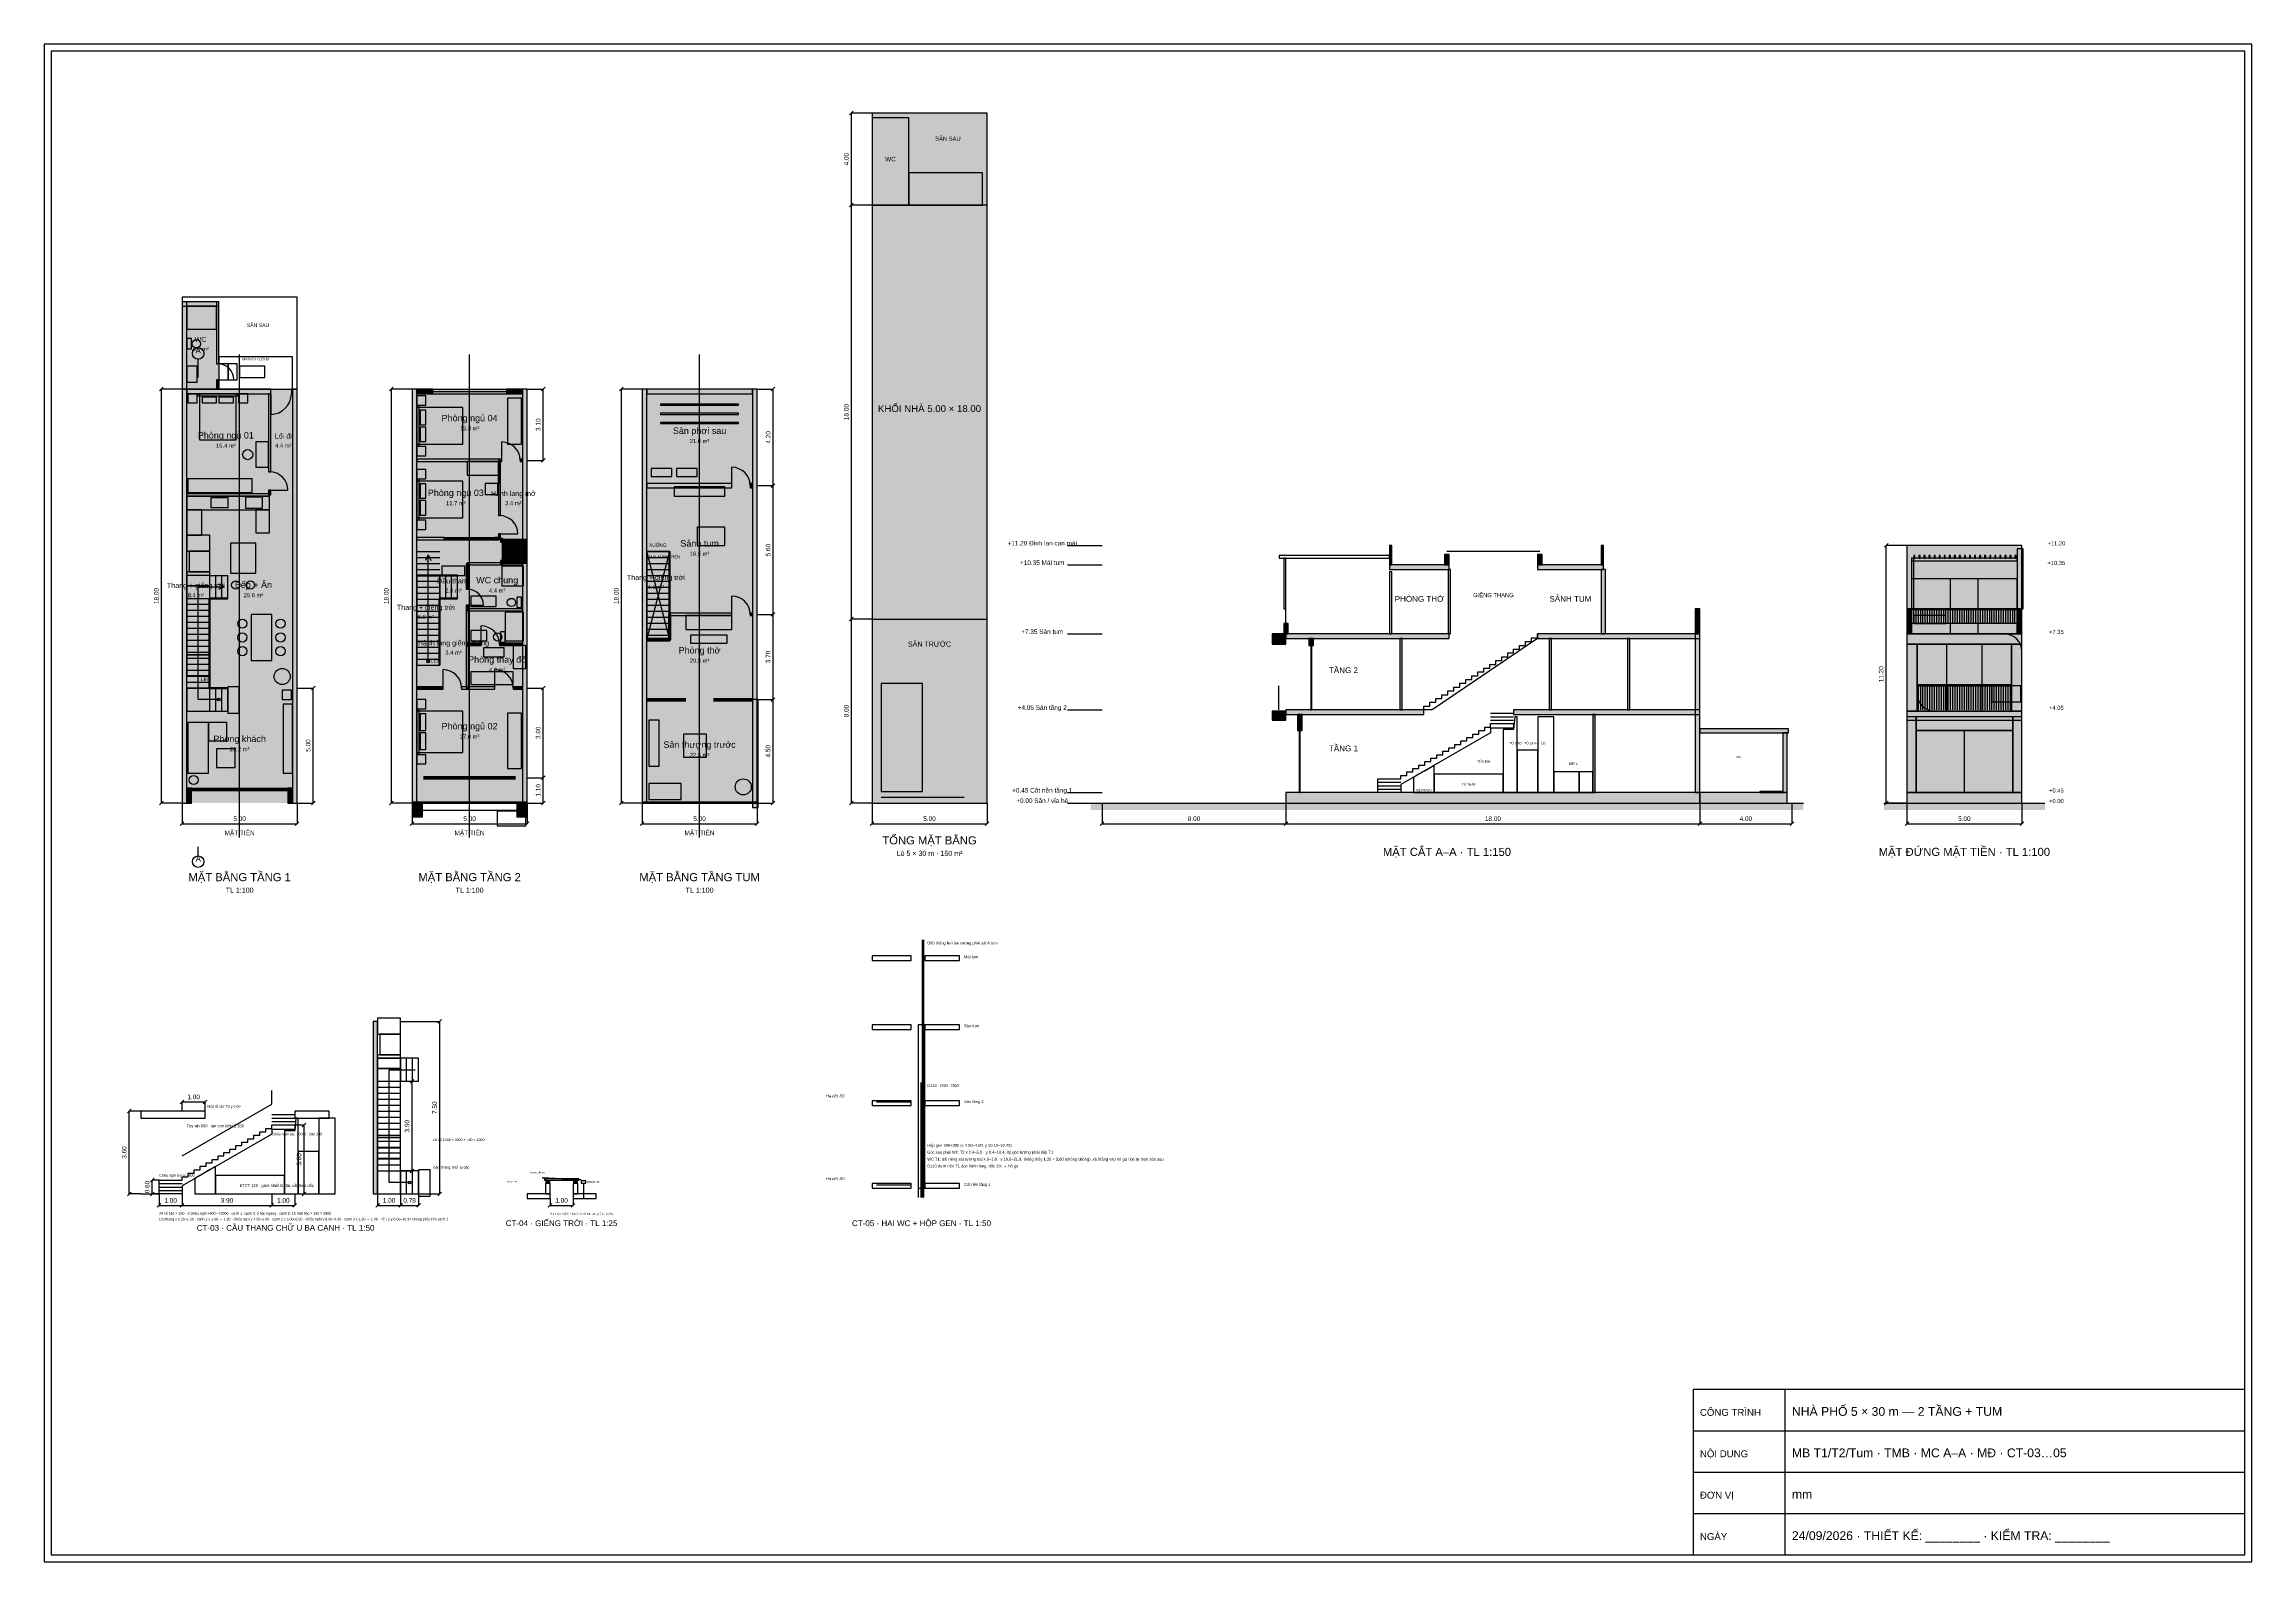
# Model space of a CAD drawing. Header units: millimetres. Extents: x -6000 to 90000, y -33000 to 33000.
import ezdxf
from ezdxf.enums import TextEntityAlignment as Align

# ---------------------------------------------------------------- set-up
doc = ezdxf.new("R2010")
doc.units = ezdxf.units.MM
for name, color, linetype in [('AXIS', 8, 'CONTINUOUS'), ('DIM', 3, 'CONTINUOUS'), ('DOOR', 6, 'CONTINUOUS'), ('FILL', 254, 'CONTINUOUS'), ('FRAME', 7, 'CONTINUOUS'), ('FURN', 8, 'CONTINUOUS'), ('GLASS', 5, 'CONTINUOUS'), ('RTXT', 250, 'CONTINUOUS'), ('SITE', 30, 'CONTINUOUS'), ('TEXT', 7, 'CONTINUOUS'), ('WALL', 7, 'CONTINUOUS')]:
    doc.layers.add(name, color=color, linetype=linetype)
doc.styles.get("Standard").update_dxf_attribs({"font": 'arial.ttf'})

msp = doc.modelspace()

# ---------------------------------------------------------------- linework, layer by layer
at = {"layer": 'AXIS'}
for p, q in [((34800, 27400), (31600, 27400)), ((31600, 27400), (31600, 26000)), ((34800, 26000), (34800, 27400)), ((31600, 26000), (34800, 26000)), ((700, 18500), (700, 19300)), ((4800, 19400), (1600, 19400)), ((1600, 19400), (1600, 18000)), ((2500, -1500), (2500, 19500)), ((4800, 18000), (4800, 19400)), ((12500, -1500), (12500, 19500)), ((22500, -1500), (22500, 19500)), ((1600, 18000), (4800, 18000)), ((21200, 10940), (20200, 10940)), ((20200, 10940), (20200, 7100)), ((21200, 7100), (21200, 10940)), ((38500, 11200), (40000, 11200)), ((11200, 9900), (10200, 9900)), ((10200, 9900), (10200, 6000)), ((11200, 6000), (11200, 9900)), ((11980, 9900), (11200, 9900)), ((11200, 9900), (11200, 8900)), ((11980, 8900), (11980, 9900)), ((38500, 10350), (40000, 10350)), ((11200, 8900), (11980, 8900)), ((20200, 7100), (21200, 7100)), ((38500, 7350), (40000, 7350)), ((10200, 6000), (11200, 6000)), ((38500, 4050), (40000, 4050)), ((56900, 3900), (57900, 3900)), ((56900, 3750), (57900, 3750)), ((56900, 3600), (57900, 3600)), ((38500, 450), (40000, 450)), ((38500, 0), (40000, 0)), ((52000, 900), (53000, 900)), ((52000, 750), (53000, 750)), ((52000, 600), (53000, 600)), ((700, -2300), (700, -1900)), ((9500, -11100), (8500, -11100)), ((8500, -11100), (8500, -15000)), ((9500, -15000), (9500, -11100)), ((10280, -11100), (9500, -11100)), ((9500, -11100), (9500, -12100)), ((10280, -12100), (10280, -11100)), ((9500, -12100), (10280, -12100)), ((3900, -13550), (4900, -13550)), ((3900, -13700), (4900, -13700)), ((3900, -13850), (4900, -13850)), ((8500, -15000), (9500, -15000)), ((-1000, -16550), (0, -16550)), ((-1000, -16700), (0, -16700)), ((-1000, -16850), (0, -16850))]:
    msp.add_line(p, q, dxfattribs=at)
for centre in [(700, 19550), (700, -2550)]:
    msp.add_circle(centre, 250, dxfattribs=at)
at = {"layer": 'DIM'}
for p, q in [((29020, 29920), (29180, 30080)), ((29100, 26000), (29100, 30000)), ((30000, 30000), (29100, 30000)), ((29020, 25920), (29180, 26080)), ((29020, 25920), (29180, 26080)), ((29100, 8000), (29100, 26000)), ((30000, 26000), (29100, 26000)), ((30000, 26000), (29100, 26000)), ((-980, 17920), (-820, 18080)), ((-900, 0), (-900, 18000)), ((0, 18000), (-900, 18000)), ((9020, 17920), (9180, 18080)), ((9100, 0), (9100, 18000)), ((10000, 18000), (9100, 18000)), ((15000, 18000), (15700, 18000)), ((15620, 17920), (15780, 18080)), ((15700, 14900), (15700, 18000)), ((19020, 17920), (19180, 18080)), ((19100, 0), (19100, 18000)), ((20000, 18000), (19100, 18000)), ((25000, 18000), (25700, 18000)), ((25620, 17920), (25780, 18080)), ((25700, 13800), (25700, 18000)), ((15000, 14900), (15700, 14900)), ((15620, 14820), (15780, 14980)), ((25000, 13800), (25700, 13800)), ((25000, 13800), (25700, 13800)), ((25620, 13720), (25780, 13880)), ((25620, 13720), (25780, 13880)), ((25700, 8200), (25700, 13800)), ((74020, 11120), (74180, 11280)), ((74100, 0), (74100, 11200)), ((75000, 11200), (74100, 11200)), ((25000, 8200), (25700, 8200)), ((25000, 8200), (25700, 8200)), ((25620, 8120), (25780, 8280)), ((25620, 8120), (25780, 8280)), ((25700, 4500), (25700, 8200)), ((29020, 7920), (29180, 8080)), ((29020, 7920), (29180, 8080)), ((29100, 0), (29100, 8000)), ((30000, 8000), (29100, 8000)), ((30000, 8000), (29100, 8000)), ((5000, 5000), (5700, 5000)), ((5620, 4920), (5780, 5080)), ((5700, 0), (5700, 5000)), ((15000, 5000), (15700, 5000)), ((15620, 4920), (15780, 5080)), ((15700, 1100), (15700, 5000)), ((25000, 4500), (25700, 4500)), ((25000, 4500), (25700, 4500)), ((25620, 4420), (25780, 4580)), ((25620, 4420), (25780, 4580)), ((25700, 0), (25700, 4500)), ((15000, 1100), (15700, 1100)), ((15000, 1100), (15700, 1100)), ((15620, 1020), (15780, 1180)), ((15620, 1020), (15780, 1180)), ((15700, 0), (15700, 1100)), ((-980, -80), (-820, 80)), ((0, 0), (-900, 0)), ((0, 0), (0, -900)), ((5000, 0), (5000, -900)), ((5000, 0), (5700, 0)), ((5620, -80), (5780, 80)), ((9020, -80), (9180, 80)), ((10000, 0), (9100, 0)), ((10000, 0), (10000, -900)), ((15000, 0), (15000, -900)), ((15000, 0), (15700, 0)), ((15620, -80), (15780, 80)), ((19020, -80), (19180, 80)), ((20000, 0), (19100, 0)), ((20000, 0), (20000, -900)), ((25000, 0), (25000, -900)), ((25000, 0), (25700, 0)), ((25620, -80), (25780, 80)), ((29020, -80), (29180, 80)), ((30000, 0), (29100, 0)), ((30000, 0), (30000, -900)), ((35000, 0), (35000, -900)), ((40000, 0), (40000, -900)), ((48000, 0), (48000, -900)), ((48000, 0), (48000, -900)), ((66000, 0), (66000, -900)), ((66000, 0), (66000, -900)), ((70000, 0), (70000, -900)), ((74020, -80), (74180, 80)), ((75000, 0), (74100, 0)), ((75000, 0), (75000, -900)), ((80000, 0), (80000, -900)), ((-80, -980), (80, -820)), ((0, -900), (5000, -900)), ((4920, -980), (5080, -820)), ((9920, -980), (10080, -820)), ((10000, -900), (15000, -900)), ((14920, -980), (15080, -820)), ((19920, -980), (20080, -820)), ((20000, -900), (25000, -900)), ((24920, -980), (25080, -820)), ((29920, -980), (30080, -820)), ((30000, -900), (35000, -900)), ((34920, -980), (35080, -820)), ((39920, -980), (40080, -820)), ((40000, -900), (48000, -900)), ((47920, -980), (48080, -820)), ((47920, -980), (48080, -820)), ((48000, -900), (66000, -900)), ((65920, -980), (66080, -820)), ((65920, -980), (66080, -820)), ((66000, -900), (70000, -900)), ((69920, -980), (70080, -820)), ((74920, -980), (75080, -820)), ((75000, -900), (80000, -900)), ((79920, -980), (80080, -820)), ((9500, -9500), (11200, -9500)), ((11120, -9580), (11280, -9420)), ((11200, -17000), (11200, -9500)), ((9500, -12100), (10000, -12100)), ((9920, -12180), (10080, -12020)), ((10000, -16000), (10000, -12100)), ((-2380, -13480), (-2220, -13320)), ((-2300, -17000), (-2300, -13400)), ((-1800, -13400), (-2300, -13400)), ((-80, -13080), (80, -12920)), ((0, -13000), (1000, -13000)), ((0, -13400), (0, -13000)), ((920, -13080), (1080, -12920)), ((1000, -13400), (1000, -13000)), ((4900, -14000), (5300, -14000)), ((5220, -14080), (5380, -13920)), ((5300, -17000), (5300, -14000)), ((-1380, -16480), (-1220, -16320)), ((9500, -16000), (10000, -16000)), ((9920, -16080), (10080, -15920)), ((-2380, -17080), (-2220, -16920)), ((-1800, -17000), (-2300, -17000)), ((-1380, -17080), (-1220, -16920)), ((-1300, -17000), (-1300, -16400)), ((-1000, -16400), (-1300, -16400)), ((-1000, -17000), (-1300, -17000)), ((-1000, -17000), (-1000, -17500)), ((0, -17000), (0, -17500)), ((0, -17000), (0, -17500)), ((3900, -17000), (3900, -17500)), ((3900, -17000), (3900, -17500)), ((4900, -17000), (4900, -17500)), ((4900, -17000), (5300, -17000)), ((5220, -17080), (5380, -16920)), ((8500, -17000), (8500, -17500)), ((9500, -17000), (9500, -17500)), ((9500, -17000), (9500, -17500)), ((9500, -17000), (11200, -17000)), ((10280, -17000), (10280, -17500)), ((11120, -17080), (11280, -16920)), ((16000, -17200), (16000, -17500)), ((17000, -17200), (17000, -17500)), ((-1080, -17580), (-920, -17420)), ((-1000, -17500), (0, -17500)), ((-80, -17580), (80, -17420)), ((-80, -17580), (80, -17420)), ((0, -17500), (3900, -17500)), ((3820, -17580), (3980, -17420)), ((3820, -17580), (3980, -17420)), ((3900, -17500), (4900, -17500)), ((4820, -17580), (4980, -17420)), ((8420, -17580), (8580, -17420)), ((8500, -17500), (9500, -17500)), ((9420, -17580), (9580, -17420)), ((9420, -17580), (9580, -17420)), ((9500, -17500), (10280, -17500)), ((10200, -17580), (10360, -17420)), ((15920, -17580), (16080, -17420)), ((16000, -17500), (17000, -17500)), ((16920, -17580), (17080, -17420))]:
    msp.add_line(p, q, dxfattribs=at)
at = {"layer": 'DOOR'}
for p, q in [((1550, 18400), (2250, 18400)), ((3850, 17800), (3850, 16900)), ((13900, 14900), (13900, 15700)), ((23900, 13800), (23900, 14600)), ((3800, 13600), (4600, 13600)), ((13800, 11700), (14600, 11700)), ((10700, 10790), (10580, 10540)), ((10700, 6150), (10700, 10790)), ((10700, 10790), (10820, 10540)), ((13900, 10550), (14700, 10550)), ((700, 4500), (700, 9400)), ((700, 9400), (1830, 9400)), ((1830, 9400), (1580, 9520)), ((1830, 9400), (1580, 9280)), ((23900, 8200), (23900, 9000)), ((12400, 8600), (13100, 8600)), ((13000, 6900), (13000, 7700)), ((11350, 5000), (11350, 5800)), ((13600, 5000), (13600, 5800)), ((1590, 4500), (700, 4500)), ((9500, -9350), (8500, -9350)), ((8500, -9350), (8500, -10050)), ((9500, -10050), (9500, -9350)), ((8500, -10050), (9500, -10050)), ((9500, -10050), (8600, -10050)), ((8600, -10050), (8600, -10950)), ((9500, -10950), (9500, -10050)), ((9500, -10950), (8500, -10950)), ((8500, -10950), (8500, -11550)), ((8600, -10950), (9500, -10950)), ((9500, -11550), (9500, -10950)), ((9500, -11550), (8500, -11550)), ((8500, -11550), (8500, -14550)), ((8500, -11550), (9500, -11550)), ((9000, -16500), (9000, -11600)), ((9000, -11600), (10130, -11600)), ((9500, -14550), (9500, -11550)), ((9500, -14550), (8500, -14550)), ((8500, -14550), (8500, -15450)), ((8500, -14550), (9500, -14550)), ((9500, -15450), (9500, -14550)), ((8500, -15450), (9500, -15450)), ((9890, -16500), (9000, -16500))]:
    msp.add_line(p, q, dxfattribs=at)
for centre in [(10700, 6150), (1590, 4500), (9890, -16500)]:
    msp.add_circle(centre, 60, dxfattribs=at)
for centre, radius, start, end in [((1550, 18400), 700, 0, 90), ((3850, 17800), 900, 270, 360), ((13900, 14900), 800, 0, 90), ((3800, 13600), 800, 0, 90), ((23900, 13800), 800, 0, 90), ((13800, 11700), 800, 0, 90), ((13900, 10550), 800, 0, 90), ((12400, 8600), 700, 0, 90), ((23900, 8200), 800, 0, 90), ((13000, 6900), 800, 0, 90), ((11350, 5000), 800, 0, 90), ((13600, 5000), 800, 0, 90)]:
    msp.add_arc(centre, radius, start, end, dxfattribs=at)
at = {"layer": 'FILL', "color": 91}
for points in [[(30000, 26000), (35000, 26000), (30000, 30000), (35000, 30000)], [(20000, 13800), (25000, 13800), (20000, 18000), (25000, 18000)], [(30000, 0), (35000, 0), (30000, 8000), (35000, 8000)], [(20000, 0), (25000, 0), (20000, 4500), (25000, 4500)], [(10000, 0), (15000, 0), (10000, 1100), (15000, 1100)]]:
    msp.add_solid(points, dxfattribs=at)
at = {"layer": 'FILL', "color": 131}
for points in [[(30000, 26000), (31600, 26000), (30000, 29800), (31600, 29800)], [(0, 18000), (1600, 18000), (0, 21800), (1600, 21800)], [(12400, 8400), (15000, 8400), (12400, 10400), (15000, 10400)], [(12400, 6900), (15000, 6900), (12400, 8400), (15000, 8400)]]:
    msp.add_solid(points, dxfattribs=at)
at = {"layer": 'FILL', "color": 254}
for points in [[(30000, 8000), (35000, 8000), (30000, 26000), (35000, 26000)], [(0, 0), (5000, 0), (0, 18000), (5000, 18000)], [(3800, 13400), (5000, 13400), (3800, 18000), (5000, 18000)], [(10000, 0), (15000, 0), (10000, 18000), (15000, 18000)], [(20000, 0), (25000, 0), (20000, 18000), (25000, 18000)], [(20000, 8200), (25000, 8200), (20000, 13800), (25000, 13800)], [(11200, 10400), (13900, 10400), (11200, 11500), (13900, 11500)], [(75000, 7350), (80000, 7350), (75000, 11200), (80000, 11200)], [(11200, 8400), (12400, 8400), (11200, 10400), (12400, 10400)], [(11200, 5000), (12400, 5000), (11200, 8400), (12400, 8400)], [(75000, 7350), (75200, 7350), (75000, 8450), (75200, 8450)], [(75200, 7350), (79800, 7350), (75200, 7800), (79800, 7800)], [(79800, 7350), (80000, 7350), (79800, 8450), (80000, 8450)], [(75000, 6900), (80000, 6900), (75000, 7350), (80000, 7350)], [(75000, 4000), (75450, 4000), (75000, 6900), (75450, 6900)], [(79550, 4000), (80000, 4000), (79550, 6900), (80000, 6900)], [(75000, 3600), (80000, 3600), (75000, 4000), (80000, 4000)], [(75000, 450), (75400, 450), (75000, 3750), (75400, 3750)], [(79600, 450), (80000, 450), (79600, 3750), (80000, 3750)]]:
    msp.add_solid(points, dxfattribs=at)
at = {"layer": 'FILL', "color": 250}
for points in [[(0, 18000), (200, 18000), (0, 21800), (200, 21800)], [(0, 21600), (1600, 21600), (0, 21800), (1600, 21800)], [(1500, 19100), (1600, 19100), (1500, 21800), (1600, 21800)], [(1500, 18000), (1600, 18000), (1500, 18400), (1600, 18400)], [(0, 0), (200, 0), (0, 18000), (200, 18000)], [(200, 17800), (3850, 17800), (200, 18000), (3850, 18000)], [(3750, 14400), (3850, 14400), (3750, 17800), (3850, 17800)], [(4750, 17800), (4800, 17800), (4750, 18000), (4800, 18000)], [(4800, 0), (5000, 0), (4800, 18000), (5000, 18000)], [(10000, 0), (10200, 0), (10000, 18000), (10200, 18000)], [(10200, 17800), (10900, 17800), (10200, 18000), (10900, 18000)], [(14100, 17800), (14800, 17800), (14100, 18000), (14800, 18000)], [(14800, 0), (15000, 0), (14800, 18000), (15000, 18000)], [(20000, 0), (20200, 0), (20000, 18000), (20200, 18000)], [(20200, 17800), (24800, 17800), (20200, 18000), (24800, 18000)], [(24800, 0), (25000, 0), (24800, 18000), (25000, 18000)], [(10200, 14850), (13900, 14850), (10200, 14950), (13900, 14950)], [(13750, 14700), (13850, 14700), (13750, 14900), (13850, 14900)], [(14700, 14850), (14800, 14850), (14700, 14950), (14800, 14950)], [(200, 13350), (3800, 13350), (200, 13450), (3800, 13450)], [(3750, 13400), (3850, 13400), (3750, 13600), (3850, 13600)], [(13750, 12500), (13850, 12500), (13750, 13900), (13850, 13900)], [(20200, 13700), (23900, 13700), (20200, 13900), (23900, 13900)], [(24700, 13700), (24800, 13700), (24700, 13900), (24800, 13900)], [(10200, 11450), (11400, 11450), (10200, 11550), (11400, 11550)], [(13600, 11450), (13800, 11450), (13600, 11550), (13800, 11550)], [(13750, 11500), (13850, 11500), (13750, 11700), (13850, 11700)], [(13850, 11350), (13950, 11350), (13850, 11500), (13950, 11500)], [(52500, 10350), (52600, 10350), (52500, 11200), (52600, 11200)], [(54900, 10350), (55100, 10350), (54900, 10800), (55100, 10800)], [(58940, 10350), (59140, 10350), (58940, 10800), (59140, 10800)], [(61700, 10350), (61800, 10350), (61700, 11200), (61800, 11200)], [(75200, 8450), (75300, 8450), (75200, 10650), (75300, 10650)], [(75200, 10530), (79800, 10530), (75200, 10650), (79800, 10650)], [(75300, 10650), (75350, 10650), (75300, 10770), (75350, 10770)], [(75520, 10650), (75570, 10650), (75520, 10770), (75570, 10770)], [(75740, 10650), (75790, 10650), (75740, 10770), (75790, 10770)], [(75960, 10650), (76010, 10650), (75960, 10770), (76010, 10770)], [(76180, 10650), (76230, 10650), (76180, 10770), (76230, 10770)], [(76400, 10650), (76450, 10650), (76400, 10770), (76450, 10770)], [(76620, 10650), (76670, 10650), (76620, 10770), (76670, 10770)], [(76840, 10650), (76890, 10650), (76840, 10770), (76890, 10770)], [(77060, 10650), (77110, 10650), (77060, 10770), (77110, 10770)], [(77280, 10650), (77330, 10650), (77280, 10770), (77330, 10770)], [(77500, 10650), (77550, 10650), (77500, 10770), (77550, 10770)], [(77720, 10650), (77770, 10650), (77720, 10770), (77770, 10770)], [(77940, 10650), (77990, 10650), (77940, 10770), (77990, 10770)], [(78160, 10650), (78210, 10650), (78160, 10770), (78210, 10770)], [(78380, 10650), (78430, 10650), (78380, 10770), (78430, 10770)], [(78600, 10650), (78650, 10650), (78600, 10770), (78650, 10770)], [(78820, 10650), (78870, 10650), (78820, 10770), (78870, 10770)], [(79040, 10650), (79090, 10650), (79040, 10770), (79090, 10770)], [(79260, 10650), (79310, 10650), (79260, 10770), (79310, 10770)], [(79480, 10650), (79530, 10650), (79480, 10770), (79530, 10770)], [(79700, 10650), (79750, 10650), (79700, 10770), (79750, 10770)], [(12350, 9300), (12450, 9300), (12350, 10400), (12450, 10400)], [(12400, 10350), (14800, 10350), (12400, 10450), (14800, 10450)], [(13850, 10400), (13950, 10400), (13850, 10550), (13950, 10550)], [(52500, 10150), (55100, 10150), (52500, 10350), (55100, 10350)], [(55050, 7350), (55150, 7350), (55050, 10150), (55150, 10150)], [(58940, 10150), (61800, 10150), (58940, 10350), (61800, 10350)], [(61700, 7350), (61900, 7350), (61700, 10150), (61900, 10150)], [(12350, 8400), (12450, 8400), (12350, 8600), (12450, 8600)], [(12350, 5000), (12450, 5000), (12350, 8400), (12450, 8400)], [(12400, 8350), (14800, 8350), (12400, 8450), (14800, 8450)], [(21150, 7100), (21250, 7100), (21150, 8200), (21250, 8200)], [(21200, 8150), (23900, 8150), (21200, 8250), (23900, 8250)], [(24700, 8150), (24800, 8150), (24700, 8250), (24800, 8250)], [(47900, 7350), (48100, 7350), (47900, 7800), (48100, 7800)], [(65800, 7350), (66000, 7350), (65800, 8450), (66000, 8450)], [(12400, 6850), (13000, 6850), (12400, 6950), (13000, 6950)], [(13800, 6850), (14800, 6850), (13800, 6950), (14800, 6950)], [(20200, 7050), (21200, 7050), (20200, 7150), (21200, 7150)], [(47400, 6900), (48000, 6900), (47400, 7350), (48000, 7350)], [(48000, 7150), (55100, 7150), (48000, 7350), (55100, 7350)], [(49000, 6850), (49200, 6850), (49000, 7150), (49200, 7150)], [(52950, 4050), (53050, 4050), (52950, 7150), (53050, 7150)], [(58940, 7150), (66000, 7150), (58940, 7350), (66000, 7350)], [(59450, 4050), (59550, 4050), (59450, 7150), (59550, 7150)], [(62850, 4050), (62950, 4050), (62850, 7150), (62950, 7150)], [(65800, 450), (66000, 450), (65800, 7350), (66000, 7350)], [(10200, 4950), (11350, 4950), (10200, 5050), (11350, 5050)], [(12150, 4950), (13600, 4950), (12150, 5050), (13600, 5050)], [(14400, 4950), (14800, 4950), (14400, 5050), (14800, 5050)], [(24800, -200), (25050, -200), (24800, 4500), (25050, 4500)], [(47400, 3600), (48000, 3600), (47400, 4000), (48000, 4000)], [(48000, 3850), (54000, 3850), (48000, 4050), (54000, 4050)], [(48500, 3150), (48700, 3150), (48500, 3850), (48700, 3850)], [(57900, 3850), (66000, 3850), (57900, 4050), (66000, 4050)], [(61350, 450), (61450, 450), (61350, 3850), (61450, 3850)], [(66000, 3050), (69850, 3050), (66000, 3230), (69850, 3230)], [(69600, 450), (69800, 450), (69600, 3050), (69800, 3050)], [(200, 0), (400, 0), (200, 650), (400, 650)], [(4600, 0), (4800, 0), (4600, 650), (4800, 650)], [(10000, -600), (10450, -600), (10000, 0), (10450, 0)], [(14550, -600), (15000, -600), (14550, 0), (15000, 0)], [(48000, 0), (66000, 0), (48000, 450), (66000, 450)], [(66000, 0), (69800, 0), (66000, 450), (69800, 450)], [(8300, -17000), (8500, -17000), (8300, -9500), (8500, -9500)]]:
    msp.add_solid(points, dxfattribs=at)
at = {"layer": 'FILL', "color": 151}
for points in [[(0, 13400), (3800, 13400), (0, 18000), (3800, 18000)], [(10000, 14900), (15000, 14900), (10000, 18000), (15000, 18000)], [(10000, 11500), (13800, 11500), (10000, 14900), (13800, 14900)], [(75200, 7350), (79800, 7350), (75200, 9750), (79800, 9750)], [(75450, 4000), (79550, 4000), (75450, 6900), (79550, 6900)], [(10000, 1100), (15000, 1100), (10000, 5000), (15000, 5000)], [(75400, 450), (79600, 450), (75400, 3150), (79600, 3150)]]:
    msp.add_solid(points, dxfattribs=at)
at = {"layer": 'FILL', "color": 141}
msp.add_solid([(13800, 11500), (15000, 11500), (13800, 14900), (15000, 14900)], dxfattribs=at)
at = {"layer": 'FILL', "color": 41}
for points in [[(0, 5000), (1200, 5000), (0, 13400), (1200, 13400)], [(20000, 7100), (21200, 7100), (20000, 12000), (21200, 12000)], [(10000, 5000), (11200, 5000), (10000, 11500), (11200, 11500)]]:
    msp.add_solid(points, dxfattribs=at)
at = {"layer": 'FILL', "color": 31}
msp.add_solid([(1200, 5000), (5000, 5000), (1200, 13400), (5000, 13400)], dxfattribs=at)
at = {"layer": 'FILL', "color": 9}
for points in [[(13900, 10400), (15000, 10400), (13900, 11500), (15000, 11500)], [(12400, 5000), (15000, 5000), (12400, 6900), (15000, 6900)], [(30400, 500), (32200, 500), (30400, 5200), (32200, 5200)]]:
    msp.add_solid(points, dxfattribs=at)
at = {"layer": 'FILL', "color": 42}
for points in [[(79800, 8450), (80050, 8450), (79800, 11050), (80050, 11050)], [(75300, 7800), (76700, 7800), (75300, 8150), (76700, 8150)], [(78700, 4400), (79950, 4400), (78700, 5100), (79950, 5100)], [(75400, 3150), (79600, 3150), (75400, 3750), (79600, 3750)]]:
    msp.add_solid(points, dxfattribs=at)
at = {"layer": 'FILL', "color": 21}
msp.add_solid([(20000, 4500), (25000, 4500), (20000, 8200), (25000, 8200)], dxfattribs=at)
at = {"layer": 'FILL', "color": 51}
msp.add_solid([(0, 0), (5000, 0), (0, 5000), (5000, 5000)], dxfattribs=at)
at = {"layer": 'FILL', "color": 33}
for points in [[(39500, -300), (70500, -300), (39500, 0), (70500, 0)], [(74000, -300), (81000, -300), (74000, 0), (81000, 0)]]:
    msp.add_solid(points, dxfattribs=at)
at = {"layer": 'FILL', "color": 8}
msp.add_solid([(75000, 0), (80000, 0), (75000, 450), (80000, 450)], dxfattribs=at)
at = {"layer": 'FRAME'}
for p, q in [((90000, 33000), (-6000, 33000)), ((-6000, 33000), (-6000, -33000)), ((89700, 32700), (-5700, 32700)), ((-5700, 32700), (-5700, -32700)), ((89700, -32700), (89700, 32700)), ((90000, -33000), (90000, 33000)), ((89700, -25500), (65700, -25500)), ((65700, -25500), (65700, -32700)), ((69700, -32700), (69700, -25500)), ((89700, -32700), (89700, -25500)), ((65700, -27300), (89700, -27300)), ((65700, -29100), (89700, -29100)), ((65700, -30900), (89700, -30900)), ((-6000, -33000), (90000, -33000)), ((-5700, -32700), (89700, -32700)), ((65700, -32700), (89700, -32700))]:
    msp.add_line(p, q, dxfattribs=at)
at = {"layer": 'FURN'}
for p, q in [((1500, 21600), (200, 21600)), ((200, 21600), (200, 20600)), ((1500, 20600), (1500, 21600)), ((200, 20600), (1500, 20600)), ((400, 20200), (200, 20200)), ((200, 20200), (200, 19750)), ((400, 19750), (400, 20200)), ((200, 19750), (400, 19750)), ((650, 19000), (200, 19000)), ((200, 19000), (200, 18300)), ((200, 18300), (650, 18300)), ((650, 18300), (650, 19000)), ((2000, 19100), (1600, 19100)), ((1600, 19100), (1600, 18400)), ((1600, 18400), (2000, 18400)), ((2000, 18400), (2000, 19100)), ((2400, 19100), (2000, 19100)), ((2000, 19100), (2000, 18400)), ((2000, 18400), (2400, 18400)), ((2400, 18400), (2400, 19100)), ((3600, 19000), (2500, 19000)), ((2500, 19000), (2500, 18500)), ((2500, 18500), (3600, 18500)), ((3600, 18500), (3600, 19000)), ((650, 17800), (250, 17800)), ((250, 17800), (250, 17400)), ((250, 17400), (650, 17400)), ((650, 17400), (650, 17800)), ((2430, 17800), (670, 17800)), ((670, 17800), (670, 17700)), ((670, 17700), (2430, 17700)), ((2350, 17800), (750, 17800)), ((750, 17800), (750, 15800)), ((1500, 17650), (870, 17650)), ((870, 17650), (870, 17400)), ((870, 17400), (1500, 17400)), ((1500, 17400), (1500, 17650)), ((2230, 17650), (1600, 17650)), ((1600, 17650), (1600, 17400)), ((1600, 17400), (2230, 17400)), ((2230, 17400), (2230, 17650)), ((2350, 15800), (2350, 17800)), ((2430, 17700), (2430, 17800)), ((2850, 17800), (2450, 17800)), ((2450, 17800), (2450, 17400)), ((2450, 17400), (2850, 17400)), ((2850, 17400), (2850, 17800)), ((10600, 17700), (10200, 17700)), ((10200, 17700), (10200, 17300)), ((10200, 17300), (10600, 17300)), ((10300, 17280), (10200, 17280)), ((10200, 17280), (10200, 15520)), ((10300, 15520), (10300, 17280)), ((10600, 17300), (10600, 17700)), ((14750, 17600), (14150, 17600)), ((14150, 17600), (14150, 15600)), ((14750, 15600), (14750, 17600)), ((24200, 17350), (20800, 17350)), ((20800, 17350), (20800, 17300)), ((20800, 17300), (24200, 17300)), ((24200, 17300), (24200, 17350)), ((12200, 17200), (10200, 17200)), ((10200, 17200), (10200, 15600)), ((10600, 17080), (10350, 17080)), ((10350, 17080), (10350, 16450)), ((10350, 16450), (10600, 16450)), ((10600, 16350), (10350, 16350)), ((10350, 16350), (10350, 15720)), ((10600, 16450), (10600, 17080)), ((10600, 15720), (10600, 16350)), ((12200, 15600), (12200, 17200)), ((24200, 16950), (20800, 16950)), ((20800, 16950), (20800, 16900)), ((20800, 16900), (24200, 16900)), ((24200, 16550), (20800, 16550)), ((20800, 16550), (20800, 16500)), ((20800, 16500), (24200, 16500)), ((24200, 16900), (24200, 16950)), ((24200, 16500), (24200, 16550)), ((750, 15800), (2350, 15800)), ((3750, 15700), (3200, 15700)), ((3200, 15700), (3200, 14600)), ((3750, 14600), (3750, 15700)), ((10200, 15600), (12200, 15600)), ((10200, 15520), (10300, 15520)), ((10600, 15500), (10200, 15500)), ((10200, 15500), (10200, 15100)), ((10350, 15720), (10600, 15720)), ((10600, 15100), (10600, 15500)), ((14150, 15600), (14750, 15600)), ((3200, 14600), (3750, 14600)), ((10200, 15100), (10600, 15100)), ((10600, 14500), (10200, 14500)), ((10200, 14500), (10200, 14100)), ((10600, 14100), (10600, 14500)), ((13750, 14850), (12400, 14850)), ((12400, 14850), (12400, 14250)), ((13750, 14250), (13750, 14850)), ((21300, 14550), (20400, 14550)), ((20400, 14550), (20400, 14200)), ((21300, 14200), (21300, 14550)), ((22400, 14550), (21500, 14550)), ((21500, 14550), (21500, 14200)), ((22400, 14200), (22400, 14550)), ((3050, 14100), (250, 14100)), ((250, 14100), (250, 13500)), ((250, 13500), (3050, 13500)), ((3050, 13500), (3050, 14100)), ((10200, 14100), (10600, 14100)), ((10300, 14080), (10200, 14080)), ((10200, 14080), (10200, 12320)), ((12200, 14000), (10200, 14000)), ((10200, 14000), (10200, 12400)), ((10300, 12320), (10300, 14080)), ((10600, 13880), (10350, 13880)), ((10350, 13880), (10350, 13250)), ((10600, 13250), (10600, 13880)), ((12200, 12400), (12200, 14000)), ((12400, 14250), (13750, 14250)), ((13730, 13900), (13180, 13900)), ((13180, 13900), (13180, 13420)), ((13730, 13420), (13730, 13900)), ((20400, 14200), (21300, 14200)), ((23600, 13750), (21400, 13750)), ((21400, 13750), (21400, 13350)), ((21500, 14200), (22400, 14200)), ((23600, 13350), (23600, 13750)), ((3800, 13350), (200, 13350)), ((200, 13350), (200, 12750)), ((850, 12750), (200, 12750)), ((200, 12750), (200, 11650)), ((200, 12750), (3800, 12750)), ((850, 11650), (850, 12750)), ((2000, 13270), (1250, 13270)), ((1250, 13270), (1250, 12850)), ((1250, 12850), (2000, 12850)), ((2000, 12850), (2000, 13270)), ((3500, 13300), (2750, 13300)), ((2750, 13300), (2750, 12820)), ((2750, 12820), (3500, 12820)), ((3800, 12750), (3200, 12750)), ((3200, 12750), (3200, 11750)), ((3500, 12820), (3500, 13300)), ((3800, 12750), (3800, 13350)), ((3800, 11750), (3800, 12750)), ((10350, 13250), (10600, 13250)), ((10600, 13150), (10350, 13150)), ((10350, 13150), (10350, 12520)), ((10350, 12520), (10600, 12520)), ((10600, 12520), (10600, 13150)), ((13180, 13420), (13730, 13420)), ((21400, 13350), (23600, 13350)), ((1200, 11650), (200, 11650)), ((200, 11650), (200, 10950)), ((200, 11650), (850, 11650)), ((1200, 10950), (1200, 11650)), ((3200, 11750), (3800, 11750)), ((10200, 12400), (12200, 12400)), ((10200, 12320), (10300, 12320)), ((10600, 12300), (10200, 12300)), ((10200, 12300), (10200, 11900)), ((10200, 11900), (10600, 11900)), ((10600, 11900), (10600, 12300)), ((23600, 12000), (22400, 12000)), ((22400, 12000), (22400, 11200)), ((23600, 11200), (23600, 12000)), ((200, 10950), (1200, 10950)), ((1200, 10950), (300, 10950)), ((300, 10950), (300, 10050)), ((1200, 10050), (1200, 10950)), ((3200, 11300), (2100, 11300)), ((2100, 11300), (2100, 10000)), ((3200, 10000), (3200, 11300)), ((10200, 10940), (11200, 10940)), ((10200, 10680), (11200, 10680)), ((14580, 11100), (13980, 11100)), ((13980, 11100), (13980, 10500)), ((14580, 10500), (14580, 11100)), ((14940, 11100), (14620, 11100)), ((14620, 11100), (14620, 10500)), ((14940, 10500), (14940, 11100)), ((20200, 10940), (21200, 10940)), ((20200, 10680), (21200, 10680)), ((22400, 11200), (23600, 11200)), ((52500, 10770), (47700, 10770)), ((47700, 10770), (47700, 10650)), ((47700, 10650), (52500, 10650)), ((48000, 10650), (47900, 10650)), ((47900, 10650), (47900, 8450)), ((48000, 8450), (48000, 10650)), ((52500, 10650), (52500, 10770)), ((75300, 10650), (75200, 10650)), ((75200, 10650), (75200, 8450)), ((79800, 10650), (75200, 10650)), ((75200, 10650), (75200, 10530)), ((75350, 10770), (75300, 10770)), ((75300, 10770), (75300, 10650)), ((75300, 8450), (75300, 10650)), ((75300, 10650), (75350, 10650)), ((75350, 10650), (75350, 10770)), ((75570, 10770), (75520, 10770)), ((75520, 10770), (75520, 10650)), ((75520, 10650), (75570, 10650)), ((75570, 10650), (75570, 10770)), ((75790, 10770), (75740, 10770)), ((75740, 10770), (75740, 10650)), ((75740, 10650), (75790, 10650)), ((75790, 10650), (75790, 10770)), ((76010, 10770), (75960, 10770)), ((75960, 10770), (75960, 10650)), ((75960, 10650), (76010, 10650)), ((76010, 10650), (76010, 10770)), ((76230, 10770), (76180, 10770)), ((76180, 10770), (76180, 10650)), ((76180, 10650), (76230, 10650)), ((76230, 10650), (76230, 10770)), ((76450, 10770), (76400, 10770)), ((76400, 10770), (76400, 10650)), ((76400, 10650), (76450, 10650)), ((76450, 10650), (76450, 10770)), ((76670, 10770), (76620, 10770)), ((76620, 10770), (76620, 10650)), ((76620, 10650), (76670, 10650)), ((76670, 10650), (76670, 10770)), ((76890, 10770), (76840, 10770)), ((76840, 10770), (76840, 10650)), ((76840, 10650), (76890, 10650)), ((76890, 10650), (76890, 10770)), ((77110, 10770), (77060, 10770)), ((77060, 10770), (77060, 10650)), ((77060, 10650), (77110, 10650)), ((77110, 10650), (77110, 10770)), ((77330, 10770), (77280, 10770)), ((77280, 10770), (77280, 10650)), ((77280, 10650), (77330, 10650)), ((77330, 10650), (77330, 10770)), ((77550, 10770), (77500, 10770)), ((77500, 10770), (77500, 10650)), ((77500, 10650), (77550, 10650)), ((77550, 10650), (77550, 10770)), ((77770, 10770), (77720, 10770)), ((77720, 10770), (77720, 10650)), ((77720, 10650), (77770, 10650)), ((77770, 10650), (77770, 10770)), ((77990, 10770), (77940, 10770)), ((77940, 10770), (77940, 10650)), ((77940, 10650), (77990, 10650)), ((77990, 10650), (77990, 10770)), ((78210, 10770), (78160, 10770)), ((78160, 10770), (78160, 10650)), ((78160, 10650), (78210, 10650)), ((78210, 10650), (78210, 10770)), ((78430, 10770), (78380, 10770)), ((78380, 10770), (78380, 10650)), ((78380, 10650), (78430, 10650)), ((78430, 10650), (78430, 10770)), ((78650, 10770), (78600, 10770)), ((78600, 10770), (78600, 10650)), ((78600, 10650), (78650, 10650)), ((78650, 10650), (78650, 10770)), ((78870, 10770), (78820, 10770)), ((78820, 10770), (78820, 10650)), ((78820, 10650), (78870, 10650)), ((78870, 10650), (78870, 10770)), ((79090, 10770), (79040, 10770)), ((79040, 10770), (79040, 10650)), ((79040, 10650), (79090, 10650)), ((79090, 10650), (79090, 10770)), ((79310, 10770), (79260, 10770)), ((79260, 10770), (79260, 10650)), ((79260, 10650), (79310, 10650)), ((79310, 10650), (79310, 10770)), ((79530, 10770), (79480, 10770)), ((79480, 10770), (79480, 10650)), ((79480, 10650), (79530, 10650)), ((79530, 10650), (79530, 10770)), ((79750, 10770), (79700, 10770)), ((79700, 10770), (79700, 10650)), ((79700, 10650), (79750, 10650)), ((79750, 10650), (79750, 10770)), ((79800, 10530), (79800, 10650)), ((1200, 10050), (200, 10050)), ((200, 10050), (200, 9450)), ((1200, 9900), (200, 9900)), ((200, 9900), (200, 8900)), ((300, 10050), (1200, 10050)), ((1200, 9450), (1200, 10050)), ((1200, 8900), (1200, 9900)), ((1200, 9900), (1980, 9900)), ((1200, 8900), (1200, 9900)), ((1460, 8900), (1460, 9900)), ((1720, 8900), (1720, 9900)), ((1980, 8900), (1980, 9900)), ((2100, 10000), (3200, 10000)), ((10200, 10420), (11200, 10420)), ((10200, 10160), (11200, 10160)), ((10200, 9900), (11200, 9900)), ((10200, 9640), (11200, 9640)), ((11200, 8900), (11200, 9900)), ((12300, 10300), (11300, 10300)), ((11300, 10300), (11300, 9900)), ((11300, 9900), (12300, 9900)), ((11460, 8900), (11460, 9900)), ((11720, 8900), (11720, 9900)), ((11980, 8900), (11980, 9900)), ((12300, 9900), (12300, 10300)), ((14850, 10300), (13900, 10300)), ((13900, 10300), (13900, 9450)), ((13980, 10500), (14580, 10500)), ((14620, 10500), (14940, 10500)), ((14850, 9450), (14850, 10300)), ((20200, 10420), (21200, 10420)), ((20200, 10160), (21200, 10160)), ((20200, 9900), (21200, 9900)), ((20200, 9640), (21200, 9640)), ((75200, 10530), (79800, 10530)), ((1200, 9450), (200, 9450)), ((200, 9450), (200, 6450)), ((200, 9450), (1200, 9450)), ((200, 8900), (1200, 8900)), ((200, 8900), (1200, 8900)), ((200, 8640), (1200, 8640)), ((1200, 6450), (1200, 9450)), ((1200, 8900), (1980, 8900)), ((10200, 9380), (11200, 9380)), ((10200, 9120), (11200, 9120)), ((10200, 8860), (11200, 8860)), ((13650, 9000), (12550, 9000)), ((12550, 9000), (12550, 8550)), ((13650, 8550), (13650, 9000)), ((13900, 9450), (14850, 9450)), ((14750, 8950), (14550, 8950)), ((14550, 8950), (14550, 8500)), ((14750, 8500), (14750, 8950)), ((20200, 9380), (21200, 9380)), ((20200, 9120), (21200, 9120)), ((20200, 8860), (21200, 8860)), ((200, 8380), (1200, 8380)), ((200, 8120), (1200, 8120)), ((200, 7860), (1200, 7860)), ((3900, 8200), (3000, 8200)), ((3000, 8200), (3000, 6200)), ((3900, 6200), (3900, 8200)), ((10200, 8600), (11200, 8600)), ((10200, 8340), (11200, 8340)), ((10200, 8080), (11200, 8080)), ((10200, 7820), (11200, 7820)), ((12550, 8550), (13650, 8550)), ((14850, 8300), (14050, 8300)), ((14050, 8300), (14050, 7050)), ((14550, 8500), (14750, 8500)), ((14850, 7050), (14850, 8300)), ((20200, 8600), (21200, 8600)), ((20200, 8340), (21200, 8340)), ((20200, 8080), (21200, 8080)), ((20200, 7820), (21200, 7820)), ((23900, 8150), (21900, 8150)), ((21900, 8150), (21900, 7550)), ((23900, 7550), (23900, 8150)), ((47900, 8450), (48000, 8450)), ((79800, 8450), (75200, 8450)), ((75200, 8450), (75200, 8410)), ((75200, 8450), (75300, 8450)), ((75200, 8410), (79800, 8410)), ((75300, 7800), (75300, 8430)), ((76700, 8150), (75300, 8150)), ((75300, 8150), (75300, 7800)), ((75300, 7800), (76700, 7800)), ((75400, 7800), (75400, 8430)), ((75500, 7800), (75500, 8430)), ((75600, 7800), (75600, 8430)), ((75700, 7800), (75700, 8430)), ((75800, 7800), (75800, 8430)), ((75900, 7800), (75900, 8430)), ((76000, 7800), (76000, 8430)), ((76100, 7800), (76100, 8430)), ((76200, 7800), (76200, 8430)), ((76300, 7800), (76300, 8430)), ((76400, 7800), (76400, 8430)), ((76500, 7800), (76500, 8430)), ((76600, 7800), (76600, 8430)), ((76700, 7800), (76700, 8430)), ((76700, 7800), (76700, 8150)), ((76800, 7800), (76800, 8430)), ((76900, 7800), (76900, 8430)), ((77000, 7800), (77000, 8430)), ((77100, 7800), (77100, 8430)), ((77200, 7800), (77200, 8430)), ((77300, 7800), (77300, 8430)), ((77400, 7800), (77400, 8430)), ((77500, 7800), (77500, 8430)), ((77600, 7800), (77600, 8430)), ((77700, 7800), (77700, 8430)), ((77800, 7800), (77800, 8430)), ((77900, 7800), (77900, 8430)), ((78000, 7800), (78000, 8430)), ((78100, 7800), (78100, 8430)), ((78200, 7800), (78200, 8430)), ((78300, 7800), (78300, 8430)), ((78400, 7800), (78400, 8430)), ((78500, 7800), (78500, 8430)), ((78600, 7800), (78600, 8430)), ((78700, 7800), (78700, 8430)), ((78800, 7800), (78800, 8430)), ((78900, 7800), (78900, 8430)), ((79000, 7800), (79000, 8430)), ((79100, 7800), (79100, 8430)), ((79200, 7800), (79200, 8430)), ((79300, 7800), (79300, 8430)), ((79400, 7800), (79400, 8430)), ((79500, 7800), (79500, 8430)), ((79600, 7800), (79600, 8430)), ((79700, 7800), (79700, 8430)), ((79800, 8410), (79800, 8450)), ((200, 7600), (1200, 7600)), ((200, 7340), (1200, 7340)), ((200, 7080), (1200, 7080)), ((200, 6820), (1200, 6820)), ((10200, 7560), (11200, 7560)), ((10200, 7300), (11200, 7300)), ((10200, 7040), (11200, 7040)), ((10200, 6780), (11200, 6780)), ((13250, 7500), (12550, 7500)), ((12550, 7500), (12550, 7050)), ((12550, 7050), (13250, 7050)), ((14000, 6750), (13100, 6750)), ((13100, 6750), (13100, 6350)), ((13250, 7050), (13250, 7500)), ((14050, 7450), (13850, 7450)), ((13850, 7450), (13850, 7000)), ((13850, 7000), (14050, 7000)), ((14000, 6350), (14000, 6750)), ((14050, 7000), (14050, 7450)), ((14050, 7050), (14850, 7050)), ((14950, 6850), (14400, 6850)), ((14400, 6850), (14400, 5850)), ((14950, 5850), (14950, 6850)), ((20200, 7560), (21200, 7560)), ((20200, 7300), (21200, 7300)), ((21900, 7550), (23900, 7550)), ((23700, 7300), (22100, 7300)), ((22100, 7300), (22100, 6950)), ((22100, 6950), (23700, 6950)), ((23700, 6950), (23700, 7300)), ((58940, 7150), (54350, 4050)), ((58160, 6690), (58160, 6855)), ((58160, 6855), (58420, 6855)), ((58420, 6855), (58420, 7020)), ((58420, 7020), (58680, 7020)), ((58680, 7020), (58680, 7185)), ((58680, 7185), (58940, 7185)), ((58940, 7185), (58940, 7350)), ((58940, 7350), (58940, 7150)), ((200, 6560), (1200, 6560)), ((1200, 6450), (200, 6450)), ((200, 6450), (200, 5550)), ((200, 6450), (1200, 6450)), ((200, 6300), (1200, 6300)), ((200, 6040), (1200, 6040)), ((200, 5780), (1200, 5780)), ((1200, 5550), (1200, 6450)), ((3000, 6200), (3900, 6200)), ((10200, 6520), (11200, 6520)), ((10200, 6260), (11200, 6260)), ((10200, 6000), (11200, 6000)), ((13100, 6350), (14000, 6350)), ((14400, 5850), (14950, 5850)), ((56600, 5700), (56600, 5865)), ((56600, 5865), (56860, 5865)), ((56860, 5865), (56860, 6030)), ((56860, 6030), (57120, 6030)), ((57120, 6030), (57120, 6195)), ((57120, 6195), (57380, 6195)), ((57380, 6195), (57380, 6360)), ((57380, 6360), (57640, 6360)), ((57640, 6360), (57640, 6525)), ((57640, 6525), (57900, 6525)), ((57900, 6525), (57900, 6690)), ((57900, 6690), (58160, 6690)), ((200, 5550), (1200, 5550)), ((200, 5520), (1200, 5520)), ((200, 5260), (1200, 5260)), ((1200, 5000), (200, 5000)), ((200, 5000), (200, 4000)), ((200, 5000), (1200, 5000)), ((1200, 4000), (1200, 5000)), ((1200, 5000), (1980, 5000)), ((1200, 4000), (1200, 5000)), ((1460, 4000), (1460, 5000)), ((1720, 4000), (1720, 5000)), ((2480, 5050), (1980, 5050)), ((1980, 5050), (1980, 3900)), ((1980, 4000), (1980, 5000)), ((2480, 3900), (2480, 5050)), ((4750, 4900), (4350, 4900)), ((4350, 4900), (4350, 4500)), ((4750, 4500), (4750, 4900)), ((14400, 5700), (12550, 5700)), ((12550, 5700), (12550, 5150)), ((12550, 5150), (14400, 5150)), ((14400, 5150), (14400, 5700)), ((32200, 5200), (30400, 5200)), ((30400, 5200), (30400, 500)), ((32200, 500), (32200, 5200)), ((55040, 4710), (55040, 4875)), ((55040, 4875), (55300, 4875)), ((55300, 4875), (55300, 5040)), ((55300, 5040), (55560, 5040)), ((55560, 5040), (55560, 5205)), ((55560, 5205), (55820, 5205)), ((55820, 5205), (55820, 5370)), ((55820, 5370), (56080, 5370)), ((56080, 5370), (56080, 5535)), ((56080, 5535), (56340, 5535)), ((56340, 5535), (56340, 5700)), ((56340, 5700), (56600, 5700)), ((79550, 5140), (75450, 5140)), ((75450, 5140), (75450, 5100)), ((75450, 5100), (79550, 5100)), ((75500, 4050), (75500, 5100)), ((75600, 4050), (75600, 5100)), ((75700, 4050), (75700, 5100)), ((75800, 4050), (75800, 5100)), ((75900, 4050), (75900, 5100)), ((76000, 4050), (76000, 5100)), ((76100, 4050), (76100, 5100)), ((76200, 4050), (76200, 5100)), ((76300, 4050), (76300, 5100)), ((76400, 4050), (76400, 5100)), ((76500, 4050), (76500, 5100)), ((76600, 4050), (76600, 5100)), ((76700, 4050), (76700, 5100)), ((76800, 4050), (76800, 5100)), ((76900, 4050), (76900, 5100)), ((77000, 4050), (77000, 5100)), ((77100, 4050), (77100, 5100)), ((77200, 4050), (77200, 5100)), ((77300, 4050), (77300, 5100)), ((77400, 4050), (77400, 5100)), ((77500, 4050), (77500, 5100)), ((77600, 4050), (77600, 5100)), ((77700, 4050), (77700, 5100)), ((77800, 4050), (77800, 5100)), ((77900, 4050), (77900, 5100)), ((78000, 4050), (78000, 5100)), ((78100, 4050), (78100, 5100)), ((78200, 4050), (78200, 5100)), ((78300, 4050), (78300, 5100)), ((78400, 4050), (78400, 5100)), ((78500, 4050), (78500, 5100)), ((78600, 4050), (78600, 5100)), ((78700, 4050), (78700, 5100)), ((79950, 5100), (78700, 5100)), ((78700, 5100), (78700, 4400)), ((78800, 4050), (78800, 5100)), ((78900, 4050), (78900, 5100)), ((79000, 4050), (79000, 5100)), ((79100, 4050), (79100, 5100)), ((79200, 4050), (79200, 5100)), ((79300, 4050), (79300, 5100)), ((79400, 4050), (79400, 5100)), ((79500, 4050), (79500, 5100)), ((79550, 5100), (79550, 5140)), ((79950, 4400), (79950, 5100)), ((200, 4000), (1200, 4000)), ((1200, 4000), (1980, 4000)), ((1980, 3900), (2480, 3900)), ((4350, 4500), (4750, 4500)), ((4800, 4300), (4400, 4300)), ((4400, 4300), (4400, 1300)), ((4800, 1300), (4800, 4300)), ((10600, 4500), (10200, 4500)), ((10200, 4500), (10200, 4100)), ((10200, 4100), (10600, 4100)), ((10300, 4080), (10200, 4080)), ((10200, 4080), (10200, 2120)), ((12200, 4000), (10200, 4000)), ((10200, 4000), (10200, 2200)), ((10300, 2120), (10300, 4080)), ((10600, 3880), (10350, 3880)), ((10350, 3880), (10350, 3150)), ((10600, 4100), (10600, 4500)), ((10600, 3150), (10600, 3880)), ((12200, 2200), (12200, 4000)), ((14750, 3900), (14150, 3900)), ((14150, 3900), (14150, 1500)), ((14750, 1500), (14750, 3900)), ((54000, 4050), (54000, 4215)), ((54000, 4215), (54260, 4215)), ((54350, 4050), (54000, 4050)), ((54260, 4215), (54260, 4380)), ((54260, 4380), (54520, 4380)), ((54520, 4380), (54520, 4545)), ((54520, 4545), (54780, 4545)), ((54780, 4545), (54780, 4710)), ((54780, 4710), (55040, 4710)), ((78700, 4400), (79950, 4400)), ((1150, 3500), (250, 3500)), ((250, 3500), (250, 1300)), ((1150, 1300), (1150, 3500)), ((1950, 3500), (1150, 3500)), ((1150, 3500), (1150, 2700)), ((1950, 2700), (1950, 3500)), ((10350, 3150), (10600, 3150)), ((10600, 3050), (10350, 3050)), ((10350, 3050), (10350, 2320)), ((10600, 2320), (10600, 3050)), ((20750, 3600), (20300, 3600)), ((20300, 3600), (20300, 1600)), ((20750, 1600), (20750, 3600)), ((22800, 3000), (21800, 3000)), ((21800, 3000), (21800, 2000)), ((22800, 2000), (22800, 3000)), ((56900, 3050), (53000, 800)), ((56120, 2850), (56120, 3000)), ((56120, 3000), (56380, 3000)), ((56380, 3000), (56380, 3150)), ((56380, 3150), (56640, 3150)), ((56640, 3150), (56640, 3300)), ((56640, 3300), (56900, 3300)), ((56900, 3300), (56900, 3450)), ((56900, 3450), (57900, 3450)), ((57900, 3250), (56900, 3250)), ((56900, 3250), (56900, 3050)), ((57500, 3200), (57450, 3200)), ((57450, 3200), (57450, 450)), ((57550, 3200), (57500, 3200)), ((57600, 3200), (57550, 3200)), ((57650, 3200), (57600, 3200)), ((57700, 3200), (57650, 3200)), ((57750, 3200), (57700, 3200)), ((57800, 3200), (57750, 3200)), ((57850, 3200), (57800, 3200)), ((57900, 3200), (57850, 3200)), ((57950, 3750), (57900, 3200)), ((57900, 3450), (57900, 3250)), ((58000, 3750), (57950, 3750)), ((58050, 3750), (58000, 3750)), ((58050, 450), (58050, 3750)), ((59008, 3750), (58950, 3750)), ((58950, 3750), (58950, 450)), ((59067, 3750), (59008, 3750)), ((59125, 3750), (59067, 3750)), ((59183, 3750), (59125, 3750)), ((59242, 3750), (59183, 3750)), ((59300, 3750), (59242, 3750)), ((59358, 3750), (59300, 3750)), ((59417, 3750), (59358, 3750)), ((59475, 3750), (59417, 3750)), ((59533, 3750), (59475, 3750)), ((59592, 3750), (59533, 3750)), ((59650, 3750), (59592, 3750)), ((59650, 450), (59650, 3750)), ((1150, 2700), (1950, 2700)), ((2300, 2350), (1500, 2350)), ((1500, 2350), (1500, 1550)), ((2300, 1550), (2300, 2350)), ((10200, 2200), (12200, 2200)), ((10200, 2120), (10300, 2120)), ((10600, 2100), (10200, 2100)), ((10200, 2100), (10200, 1700)), ((10350, 2320), (10600, 2320)), ((10600, 1700), (10600, 2100)), ((21800, 2000), (22800, 2000)), ((54300, 1800), (54300, 1950)), ((54300, 1950), (54560, 1950)), ((54560, 1950), (54560, 2100)), ((54560, 2100), (54820, 2100)), ((54820, 2100), (54820, 2250)), ((54820, 2250), (55080, 2250)), ((55080, 2250), (55080, 2400)), ((55080, 2400), (55340, 2400)), ((55340, 2400), (55340, 2550)), ((55340, 2550), (55600, 2550)), ((55600, 2550), (55600, 2700)), ((55600, 2700), (55860, 2700)), ((55860, 2700), (55860, 2850)), ((55860, 2850), (56120, 2850)), ((58125, 2300), (58050, 2300)), ((58050, 2300), (58050, 450)), ((58200, 2300), (58125, 2300)), ((58275, 2300), (58200, 2300)), ((58350, 2300), (58275, 2300)), ((58425, 2300), (58350, 2300)), ((58500, 2300), (58425, 2300)), ((58575, 2300), (58500, 2300)), ((58650, 2300), (58575, 2300)), ((58725, 2300), (58650, 2300)), ((58800, 2300), (58725, 2300)), ((58875, 2300), (58800, 2300)), ((58950, 2300), (58875, 2300)), ((58950, 450), (58950, 2300)), ((250, 1300), (1150, 1300)), ((1500, 1550), (2300, 1550)), ((4400, 1300), (4800, 1300)), ((10200, 1700), (10600, 1700)), ((14150, 1500), (14750, 1500)), ((20300, 1600), (20750, 1600)), ((52000, 450), (52000, 1050)), ((52000, 1050), (53000, 1050)), ((53000, 1050), (53000, 1200)), ((53000, 1200), (53260, 1200)), ((53260, 1200), (53260, 1350)), ((53260, 1350), (53520, 1350)), ((53520, 1350), (53520, 1500)), ((53520, 1500), (53780, 1500)), ((53625, 1161), (53550, 1117)), ((53550, 1117), (53550, 450)), ((53700, 1204), (53625, 1161)), ((53775, 1247), (53700, 1204)), ((53850, 1290), (53775, 1247)), ((53780, 1500), (53780, 1650)), ((53780, 1650), (54040, 1650)), ((53925, 1334), (53850, 1290)), ((54000, 1377), (53925, 1334)), ((54075, 1420), (54000, 1377)), ((54040, 1650), (54040, 1800)), ((54040, 1800), (54300, 1800)), ((54150, 1463), (54075, 1420)), ((54225, 1507), (54150, 1463)), ((54300, 1550), (54225, 1507)), ((54375, 1593), (54300, 1550)), ((54450, 1637), (54375, 1593)), ((54450, 450), (54450, 1637)), ((54700, 1250), (54450, 1250)), ((54450, 1250), (54450, 450)), ((54950, 1250), (54700, 1250)), ((55200, 1250), (54950, 1250)), ((55450, 1250), (55200, 1250)), ((55700, 1250), (55450, 1250)), ((55950, 1250), (55700, 1250)), ((56200, 1250), (55950, 1250)), ((56450, 1250), (56200, 1250)), ((56700, 1250), (56450, 1250)), ((56950, 1250), (56700, 1250)), ((57200, 1250), (56950, 1250)), ((57450, 1250), (57200, 1250)), ((57450, 450), (57450, 1250)), ((59742, 1350), (59650, 1350)), ((59650, 1350), (59650, 450)), ((59833, 1350), (59742, 1350)), ((59925, 1350), (59833, 1350)), ((60017, 1350), (59925, 1350)), ((60108, 1350), (60017, 1350)), ((60200, 1350), (60108, 1350)), ((60292, 1350), (60200, 1350)), ((60383, 1350), (60292, 1350)), ((60475, 1350), (60383, 1350)), ((60567, 1350), (60475, 1350)), ((60658, 1350), (60567, 1350)), ((60750, 1350), (60658, 1350)), ((60750, 450), (60750, 1350)), ((60800, 1350), (60750, 1350)), ((60750, 1350), (60750, 450)), ((60850, 1350), (60800, 1350)), ((60900, 1350), (60850, 1350)), ((60950, 1350), (60900, 1350)), ((61000, 1350), (60950, 1350)), ((61050, 1350), (61000, 1350)), ((61100, 1350), (61050, 1350)), ((61150, 1350), (61100, 1350)), ((61200, 1350), (61150, 1350)), ((61250, 1350), (61200, 1350)), ((61300, 1350), (61250, 1350)), ((61350, 1350), (61300, 1350)), ((61350, 450), (61350, 1350)), ((21700, 850), (20300, 850)), ((20300, 850), (20300, 150)), ((20300, 150), (21700, 150)), ((21700, 150), (21700, 850)), ((30400, 500), (32200, 500)), ((53000, 450), (52000, 450)), ((53000, 800), (53000, 450)), ((53550, 450), (54450, 450)), ((54450, 450), (57450, 450)), ((57450, 450), (58050, 450)), ((58050, 450), (58950, 450)), ((58950, 450), (59650, 450)), ((59650, 450), (60750, 450)), ((60750, 450), (61350, 450)), ((68683, 500), (68600, 500)), ((68600, 500), (68600, 450)), ((68600, 450), (69600, 450)), ((68767, 500), (68683, 500)), ((68850, 500), (68767, 500)), ((68933, 500), (68850, 500)), ((69017, 500), (68933, 500)), ((69100, 500), (69017, 500)), ((69183, 500), (69100, 500)), ((69267, 500), (69183, 500)), ((69350, 500), (69267, 500)), ((69433, 500), (69350, 500)), ((69517, 500), (69433, 500)), ((69600, 500), (69517, 500)), ((69600, 450), (69600, 500)), ((14950, -350), (13700, -350)), ((13700, -350), (13700, -1000)), ((14950, -1000), (14950, -350)), ((13700, -1000), (14950, -1000)), ((8500, -11100), (9500, -11100)), ((9500, -12100), (9500, -11100)), ((9760, -12100), (9760, -11100)), ((10020, -12100), (10020, -11100)), ((10280, -12100), (10280, -11100)), ((8500, -12100), (9500, -12100)), ((8500, -12100), (9500, -12100)), ((8500, -12360), (9500, -12360)), ((8500, -12620), (9500, -12620)), ((8500, -12880), (9500, -12880)), ((8500, -13140), (9500, -13140)), ((8500, -13400), (9500, -13400)), ((4500, -14250), (4450, -14250)), ((4450, -14250), (4450, -17000)), ((4550, -14250), (4500, -14250)), ((4600, -14250), (4550, -14250)), ((4650, -14250), (4600, -14250)), ((4700, -14250), (4650, -14250)), ((4750, -14250), (4700, -14250)), ((4800, -14250), (4750, -14250)), ((4850, -14250), (4800, -14250)), ((4900, -14250), (4850, -14250)), ((4950, -13700), (4900, -14250)), ((5000, -13700), (4950, -13700)), ((5050, -13700), (5000, -13700)), ((5050, -17000), (5050, -13700)), ((6008, -13700), (5950, -13700)), ((5950, -13700), (5950, -17000)), ((6067, -13700), (6008, -13700)), ((6125, -13700), (6067, -13700)), ((6183, -13700), (6125, -13700)), ((6242, -13700), (6183, -13700)), ((6300, -13700), (6242, -13700)), ((6358, -13700), (6300, -13700)), ((6417, -13700), (6358, -13700)), ((6475, -13700), (6417, -13700)), ((6533, -13700), (6475, -13700)), ((6592, -13700), (6533, -13700)), ((6650, -13700), (6592, -13700)), ((6650, -17000), (6650, -13700)), ((8500, -13660), (9500, -13660)), ((8500, -13920), (9500, -13920)), ((8500, -14180), (9500, -14180)), ((5125, -15150), (5050, -15150)), ((5050, -15150), (5050, -17000)), ((5200, -15150), (5125, -15150)), ((5275, -15150), (5200, -15150)), ((5350, -15150), (5275, -15150)), ((5425, -15150), (5350, -15150)), ((5500, -15150), (5425, -15150)), ((5575, -15150), (5500, -15150)), ((5650, -15150), (5575, -15150)), ((5725, -15150), (5650, -15150)), ((5800, -15150), (5725, -15150)), ((5875, -15150), (5800, -15150)), ((5950, -15150), (5875, -15150)), ((5950, -17000), (5950, -15150)), ((8500, -14440), (9500, -14440)), ((8500, -14700), (9500, -14700)), ((8500, -14960), (9500, -14960)), ((8500, -15220), (9500, -15220)), ((625, -16289), (550, -16333)), ((700, -16246), (625, -16289)), ((775, -16203), (700, -16246)), ((850, -16160), (775, -16203)), ((925, -16116), (850, -16160)), ((1000, -16073), (925, -16116)), ((1075, -16030), (1000, -16073)), ((1150, -15987), (1075, -16030)), ((1225, -15943), (1150, -15987)), ((1300, -15900), (1225, -15943)), ((1375, -15857), (1300, -15900)), ((1450, -15813), (1375, -15857)), ((1450, -17000), (1450, -15813)), ((1700, -16200), (1450, -16200)), ((1450, -16200), (1450, -17000)), ((1950, -16200), (1700, -16200)), ((2200, -16200), (1950, -16200)), ((2450, -16200), (2200, -16200)), ((2700, -16200), (2450, -16200)), ((2950, -16200), (2700, -16200)), ((3200, -16200), (2950, -16200)), ((3450, -16200), (3200, -16200)), ((3700, -16200), (3450, -16200)), ((3950, -16200), (3700, -16200)), ((4200, -16200), (3950, -16200)), ((4450, -16200), (4200, -16200)), ((4450, -17000), (4450, -16200)), ((8500, -15480), (9500, -15480)), ((8500, -15740), (9500, -15740)), ((8500, -16000), (9500, -16000)), ((8500, -16000), (9500, -16000)), ((9500, -17000), (9500, -16000)), ((9760, -17000), (9760, -16000)), ((10020, -17000), (10020, -16000)), ((10780, -15950), (10280, -15950)), ((10280, -15950), (10280, -17100)), ((10280, -17000), (10280, -16000)), ((10780, -17100), (10780, -15950)), ((550, -16333), (550, -17000)), ((550, -17000), (1450, -17000)), ((1450, -17000), (4450, -17000)), ((4450, -17000), (5050, -17000)), ((5050, -17000), (5950, -17000)), ((5950, -17000), (6650, -17000)), ((8500, -17000), (9500, -17000)), ((10280, -17100), (10780, -17100)), ((15800, -16450), (16000, -16420)), ((15800, -16490), (16000, -16460)), ((15800, -16530), (16000, -16500)), ((17000, -16450), (17200, -16420)), ((17000, -16490), (17200, -16460)), ((17000, -16530), (17200, -16500))]:
    msp.add_line(p, q, dxfattribs=at)
for centre, radius in [((620, 19970), 180), ((2850, 15150), 220), ((2330, 9480), 180), ((2970, 9480), 180), ((14320, 8720), 180), ((2620, 7800), 200), ((4280, 7800), 200), ((2620, 7200), 200), ((2620, 6600), 200), ((4280, 7200), 200), ((4280, 6600), 200), ((13720, 7220), 180), ((4350, 5500), 350), ((500, 1000), 200), ((24400, 700), 350)]:
    msp.add_circle(centre, radius, dxfattribs=at)
at = {"layer": 'GLASS'}
for p, q in [((10900, 18000), (14100, 18000)), ((10900, 17900), (14100, 17900)), ((10900, 17800), (14100, 17800)), ((13750, 13900), (13750, 14700)), ((13800, 13900), (13800, 14700)), ((13850, 13900), (13850, 14700)), ((11400, 11550), (13600, 11550)), ((11400, 11500), (13600, 11500)), ((11400, 11450), (13600, 11450)), ((20200, 7100), (21200, 10940)), ((21200, 7100), (20200, 10940)), ((21175, 8200), (21175, 10940)), ((21225, 8200), (21225, 10940)), ((55000, 10950), (59040, 10950)), ((10200, 9925), (11980, 9925)), ((10200, 9875), (11980, 9875)), ((52600, 10050), (52500, 10050)), ((52500, 10050), (52500, 7350)), ((52600, 7350), (52600, 10050)), ((79800, 9750), (75200, 9750)), ((75200, 9750), (75200, 7350)), ((76900, 7350), (76900, 9750)), ((78100, 7350), (78100, 9750)), ((79800, 7350), (79800, 9750)), ((1175, 5000), (1175, 8900)), ((1200, 8925), (1980, 8925)), ((1200, 8875), (1980, 8875)), ((1225, 5000), (1225, 8900)), ((11175, 6000), (11175, 8900)), ((11200, 8925), (11980, 8925)), ((11200, 8875), (11980, 8875)), ((11225, 6000), (11225, 8900)), ((48000, 7800), (48000, 8450)), ((49120, 6850), (49080, 6850)), ((49080, 6850), (49080, 4050)), ((49120, 4050), (49120, 6850)), ((52500, 7350), (52600, 7350)), ((75200, 7350), (79800, 7350)), ((79550, 6900), (75450, 6900)), ((75450, 6900), (75450, 4000)), ((76730, 4000), (76730, 6900)), ((78270, 4000), (78270, 6900)), ((79550, 4000), (79550, 6900)), ((1200, 5025), (1980, 5025)), ((1200, 4975), (1980, 4975)), ((47690, 4050), (47690, 5100)), ((20200, 4550), (21900, 4550)), ((20200, 4500), (21900, 4500)), ((20200, 4450), (21900, 4450)), ((23100, 4550), (24800, 4550)), ((23100, 4500), (24800, 4500)), ((23100, 4450), (24800, 4450)), ((49080, 4050), (49120, 4050)), ((75450, 4000), (79550, 4000)), ((48620, 3150), (48580, 3150)), ((48580, 3150), (48580, 450)), ((48620, 450), (48620, 3150)), ((79600, 3150), (75400, 3150)), ((75400, 3150), (75400, 450)), ((77500, 450), (77500, 3150)), ((79600, 450), (79600, 3150)), ((10500, 1150), (14500, 1150)), ((10500, 1100), (14500, 1100)), ((10500, 1050), (14500, 1050)), ((400, 650), (4600, 650)), ((400, 600), (4600, 600)), ((400, 550), (4600, 550)), ((10000, 50), (15000, 50)), ((10000, 25), (15000, 25)), ((10000, 0), (15000, 0)), ((20000, 50), (25000, 50)), ((20000, 25), (25000, 25)), ((20000, 0), (25000, 0)), ((48580, 450), (48620, 450)), ((75400, 450), (79600, 450)), ((10450, -310), (14550, -310)), ((32190, -17150), (32190, -5950)), ((32250, -17150), (32250, -5950)), ((9500, -16000), (9500, -12100)), ((9500, -12100), (10280, -12100)), ((32025, -17150), (32025, -12150)), ((32135, -17150), (32135, -12150)), ((0, -15350), (3900, -13100)), ((3900, -13100), (3900, -12500)), ((10280, -16000), (9500, -16000)), ((15650, -16284), (17350, -16369)), ((15650, -16300), (17350, -16385))]:
    msp.add_line(p, q, dxfattribs=at)
at = {"layer": 'SITE'}
for p, q in [((35000, 30000), (30000, 30000)), ((30000, 30000), (30000, 0)), ((35000, 0), (35000, 30000)), ((5000, 22000), (0, 22000)), ((0, 22000), (0, 18000)), ((5000, 18000), (5000, 22000)), ((0, 18000), (5000, 18000)), ((30000, 0), (35000, 0)), ((30400, 250), (34000, 250)), ((39500, 0), (70500, 0)), ((74000, 0), (81000, 0)), ((-1800, -17000), (-1000, -17000))]:
    msp.add_line(p, q, dxfattribs=at)
at = {"layer": 'WALL'}
for p, q in [((31600, 29800), (30000, 29800)), ((30000, 29800), (30000, 26000)), ((31600, 26000), (31600, 29800)), ((35000, 26000), (30000, 26000)), ((30000, 26000), (30000, 8000)), ((30000, 26000), (31600, 26000)), ((35000, 8000), (35000, 26000)), ((200, 21800), (0, 21800)), ((0, 21800), (0, 18000)), ((1600, 21800), (0, 21800)), ((0, 21800), (0, 21600)), ((0, 21600), (1600, 21600)), ((200, 18000), (200, 21800)), ((1600, 21800), (1500, 21800)), ((1500, 21800), (1500, 19100)), ((1600, 19100), (1600, 21800)), ((1600, 21600), (1600, 21800)), ((1500, 19100), (1600, 19100)), ((1600, 18400), (1500, 18400)), ((1500, 18400), (1500, 18000)), ((1600, 18000), (1600, 18400)), ((200, 18000), (0, 18000)), ((0, 18000), (0, 0)), ((0, 18000), (200, 18000)), ((200, 0), (200, 18000)), ((3850, 18000), (200, 18000)), ((200, 18000), (200, 17800)), ((200, 17800), (3850, 17800)), ((1500, 18000), (1600, 18000)), ((3850, 17800), (3750, 17800)), ((3750, 17800), (3750, 14400)), ((3850, 17800), (3850, 18000)), ((3850, 14400), (3850, 17800)), ((4800, 18000), (4750, 18000)), ((4750, 18000), (4750, 17800)), ((4750, 17800), (4800, 17800)), ((5000, 18000), (4800, 18000)), ((4800, 18000), (4800, 0)), ((4800, 17800), (4800, 18000)), ((5000, 0), (5000, 18000)), ((10200, 18000), (10000, 18000)), ((10000, 18000), (10000, 0)), ((10200, 0), (10200, 18000)), ((10900, 18000), (10200, 18000)), ((10200, 18000), (10200, 17800)), ((10200, 17800), (10900, 17800)), ((10900, 17800), (10900, 18000)), ((14800, 18000), (14100, 18000)), ((14100, 18000), (14100, 17800)), ((14100, 17800), (14800, 17800)), ((15000, 18000), (14800, 18000)), ((14800, 18000), (14800, 0)), ((14800, 17800), (14800, 18000)), ((15000, 0), (15000, 18000)), ((20200, 18000), (20000, 18000)), ((20000, 18000), (20000, 0)), ((20200, 0), (20200, 18000)), ((24800, 18000), (20200, 18000)), ((20200, 18000), (20200, 17800)), ((20200, 17800), (24800, 17800)), ((25000, 18000), (24800, 18000)), ((24800, 18000), (24800, 0)), ((24800, 17800), (24800, 18000)), ((25000, 0), (25000, 18000)), ((3750, 14400), (3850, 14400)), ((13900, 14950), (10200, 14950)), ((10200, 14950), (10200, 14850)), ((10200, 14850), (13900, 14850)), ((13850, 14900), (13750, 14900)), ((13750, 14900), (13750, 14700)), ((13750, 14700), (13850, 14700)), ((13850, 14700), (13850, 14900)), ((13900, 14850), (13900, 14950)), ((14800, 14950), (14700, 14950)), ((14700, 14950), (14700, 14850)), ((14700, 14850), (14800, 14850)), ((14800, 14850), (14800, 14950)), ((3800, 13450), (200, 13450)), ((200, 13450), (200, 13350)), ((3850, 13600), (3750, 13600)), ((3750, 13600), (3750, 13400)), ((3800, 13350), (3800, 13450)), ((3850, 13400), (3850, 13600)), ((13850, 13900), (13750, 13900)), ((13750, 13900), (13750, 12500)), ((13850, 12500), (13850, 13900)), ((23900, 13900), (20200, 13900)), ((20200, 13900), (20200, 13700)), ((20200, 13700), (23900, 13700)), ((23900, 13700), (23900, 13900)), ((24800, 13900), (24700, 13900)), ((24700, 13900), (24700, 13700)), ((24700, 13700), (24800, 13700)), ((24800, 13700), (24800, 13900)), ((200, 13350), (3800, 13350)), ((3750, 13400), (3850, 13400)), ((13750, 12500), (13850, 12500)), ((11400, 11550), (10200, 11550)), ((10200, 11550), (10200, 11450)), ((11400, 11450), (11400, 11550)), ((13800, 11550), (13600, 11550)), ((13600, 11550), (13600, 11450)), ((13850, 11700), (13750, 11700)), ((13750, 11700), (13750, 11500)), ((13800, 11450), (13800, 11550)), ((13850, 11500), (13850, 11700)), ((10200, 11450), (11400, 11450)), ((13600, 11450), (13800, 11450)), ((13750, 11500), (13850, 11500)), ((13950, 11500), (13850, 11500)), ((13850, 11500), (13850, 11350)), ((13850, 11350), (13950, 11350)), ((13950, 11350), (13950, 11500)), ((52600, 11200), (52500, 11200)), ((52500, 11200), (52500, 10350)), ((52600, 10350), (52600, 11200)), ((55100, 10800), (54900, 10800)), ((54900, 10800), (54900, 10350)), ((55100, 10350), (55100, 10800)), ((59140, 10800), (58940, 10800)), ((58940, 10800), (58940, 10350)), ((59140, 10350), (59140, 10800)), ((61800, 11200), (61700, 11200)), ((61700, 11200), (61700, 10350)), ((61800, 10350), (61800, 11200)), ((80000, 11200), (75000, 11200)), ((75000, 11200), (75000, 7350)), ((80050, 11050), (79800, 11050)), ((79800, 11050), (79800, 8450)), ((80000, 7350), (80000, 11200)), ((80050, 8450), (80050, 11050)), ((12450, 10400), (12350, 10400)), ((12350, 10400), (12350, 9300)), ((14800, 10450), (12400, 10450)), ((12400, 10450), (12400, 10350)), ((12400, 10350), (14800, 10350)), ((12450, 9300), (12450, 10400)), ((13950, 10550), (13850, 10550)), ((13850, 10550), (13850, 10400)), ((13850, 10400), (13950, 10400)), ((13950, 10400), (13950, 10550)), ((14800, 10350), (14800, 10450)), ((55100, 10350), (52500, 10350)), ((52500, 10350), (52500, 10150)), ((52500, 10350), (52600, 10350)), ((52500, 10150), (55100, 10150)), ((54900, 10350), (55100, 10350)), ((55150, 10150), (55050, 10150)), ((55050, 10150), (55050, 7350)), ((55100, 10150), (55100, 10350)), ((55150, 7350), (55150, 10150)), ((61800, 10350), (58940, 10350)), ((58940, 10350), (58940, 10150)), ((58940, 10350), (59140, 10350)), ((58940, 10150), (61800, 10150)), ((61700, 10350), (61800, 10350)), ((61900, 10150), (61700, 10150)), ((61700, 10150), (61700, 7350)), ((61800, 10150), (61800, 10350)), ((61900, 7350), (61900, 10150)), ((12350, 9300), (12450, 9300)), ((12450, 8600), (12350, 8600)), ((12350, 8600), (12350, 8400)), ((12450, 8400), (12350, 8400)), ((12350, 8400), (12350, 5000)), ((12350, 8400), (12450, 8400)), ((14800, 8450), (12400, 8450)), ((12400, 8450), (12400, 8350)), ((12400, 8350), (14800, 8350)), ((12450, 8400), (12450, 8600)), ((12450, 5000), (12450, 8400)), ((14800, 8350), (14800, 8450)), ((21250, 8200), (21150, 8200)), ((21150, 8200), (21150, 7100)), ((23900, 8250), (21200, 8250)), ((21200, 8250), (21200, 8150)), ((21200, 8150), (23900, 8150)), ((21250, 7100), (21250, 8200)), ((23900, 8150), (23900, 8250)), ((24800, 8250), (24700, 8250)), ((24700, 8250), (24700, 8150)), ((24700, 8150), (24800, 8150)), ((24800, 8150), (24800, 8250)), ((30000, 8000), (35000, 8000)), ((48100, 7800), (47900, 7800)), ((47900, 7800), (47900, 7350)), ((48100, 7350), (48100, 7800)), ((66000, 8450), (65800, 8450)), ((65800, 8450), (65800, 7350)), ((66000, 7350), (66000, 8450)), ((75200, 8450), (75000, 8450)), ((75000, 8450), (75000, 7350)), ((75200, 7350), (75200, 8450)), ((79800, 7800), (75200, 7800)), ((75200, 7800), (75200, 7350)), ((80000, 8450), (79800, 8450)), ((79800, 8450), (79800, 7350)), ((79800, 8450), (80050, 8450)), ((79800, 7350), (79800, 7800)), ((80000, 7350), (80000, 8450)), ((13000, 6950), (12400, 6950)), ((12400, 6950), (12400, 6850)), ((12400, 6850), (13000, 6850)), ((13000, 6850), (13000, 6950)), ((14800, 6950), (13800, 6950)), ((13800, 6950), (13800, 6850)), ((13800, 6850), (14800, 6850)), ((14800, 6850), (14800, 6950)), ((21200, 7150), (20200, 7150)), ((20200, 7150), (20200, 7050)), ((20200, 7050), (21200, 7050)), ((21150, 7100), (21250, 7100)), ((21200, 7050), (21200, 7150)), ((48000, 7350), (47400, 7350)), ((47400, 7350), (47400, 6900)), ((47400, 6900), (48000, 6900)), ((47900, 7350), (48100, 7350)), ((55100, 7350), (48000, 7350)), ((48000, 7350), (48000, 7150)), ((48000, 6900), (48000, 7350)), ((48000, 7150), (55100, 7150)), ((49200, 7150), (49000, 7150)), ((49000, 7150), (49000, 6850)), ((49000, 6850), (49200, 6850)), ((49200, 6850), (49200, 7150)), ((53050, 7150), (52950, 7150)), ((52950, 7150), (52950, 4050)), ((53050, 4050), (53050, 7150)), ((55050, 7350), (55150, 7350)), ((55100, 7150), (55100, 7350)), ((66000, 7350), (58940, 7350)), ((58940, 7350), (58940, 7150)), ((58940, 7150), (66000, 7150)), ((59550, 7150), (59450, 7150)), ((59450, 7150), (59450, 4050)), ((59550, 4050), (59550, 7150)), ((61700, 7350), (61900, 7350)), ((62950, 7150), (62850, 7150)), ((62850, 7150), (62850, 4050)), ((62950, 4050), (62950, 7150)), ((66000, 7350), (65800, 7350)), ((65800, 7350), (65800, 450)), ((65800, 7350), (66000, 7350)), ((66000, 7150), (66000, 7350)), ((66000, 450), (66000, 7350)), ((75000, 7350), (80000, 7350)), ((80000, 7350), (75000, 7350)), ((75000, 7350), (75000, 6900)), ((75000, 7350), (75200, 7350)), ((75000, 6900), (80000, 6900)), ((75450, 6900), (75000, 6900)), ((75000, 6900), (75000, 4000)), ((75200, 7350), (79800, 7350)), ((75450, 4000), (75450, 6900)), ((80000, 6900), (79550, 6900)), ((79550, 6900), (79550, 4000)), ((79800, 7350), (80000, 7350)), ((80000, 6900), (80000, 7350)), ((80000, 4000), (80000, 6900)), ((11350, 5050), (10200, 5050)), ((10200, 5050), (10200, 4950)), ((10200, 4950), (11350, 4950)), ((11350, 4950), (11350, 5050)), ((13600, 5050), (12150, 5050)), ((12150, 5050), (12150, 4950)), ((12150, 4950), (13600, 4950)), ((12350, 5000), (12450, 5000)), ((13600, 4950), (13600, 5050)), ((14800, 5050), (14400, 5050)), ((14400, 5050), (14400, 4950)), ((14400, 4950), (14800, 4950)), ((14800, 4950), (14800, 5050)), ((25050, 4500), (24800, 4500)), ((24800, 4500), (24800, -200)), ((25050, -200), (25050, 4500)), ((48000, 4000), (47400, 4000)), ((47400, 4000), (47400, 3600)), ((54000, 4050), (48000, 4050)), ((48000, 4050), (48000, 3850)), ((48000, 3600), (48000, 4000)), ((48000, 3850), (54000, 3850)), ((48700, 3850), (48500, 3850)), ((48500, 3850), (48500, 3150)), ((48700, 3150), (48700, 3850)), ((52950, 4050), (53050, 4050)), ((54000, 3850), (54000, 4050)), ((66000, 4050), (57900, 4050)), ((57900, 4050), (57900, 3850)), ((57900, 3850), (66000, 3850)), ((59450, 4050), (59550, 4050)), ((61450, 3850), (61350, 3850)), ((61350, 3850), (61350, 450)), ((61450, 450), (61450, 3850)), ((62850, 4050), (62950, 4050)), ((66000, 3850), (66000, 4050)), ((80000, 4000), (75000, 4000)), ((75000, 4000), (75000, 3600)), ((75000, 4000), (75450, 4000)), ((79550, 4000), (80000, 4000)), ((80000, 3600), (80000, 4000)), ((47400, 3600), (48000, 3600)), ((48500, 3150), (48700, 3150)), ((69850, 3230), (66000, 3230)), ((66000, 3230), (66000, 3050)), ((66000, 3050), (69850, 3050)), ((69800, 3050), (69600, 3050)), ((69600, 3050), (69600, 450)), ((69800, 450), (69800, 3050)), ((69850, 3050), (69850, 3230)), ((75400, 3750), (75000, 3750)), ((75000, 3750), (75000, 450)), ((75000, 3600), (80000, 3600)), ((75400, 450), (75400, 3750)), ((79600, 3750), (75400, 3750)), ((75400, 3750), (75400, 3150)), ((75400, 3150), (79600, 3150)), ((80000, 3750), (79600, 3750)), ((79600, 3750), (79600, 450)), ((79600, 3150), (79600, 3750)), ((80000, 450), (80000, 3750)), ((0, 0), (200, 0)), ((400, 650), (200, 650)), ((200, 650), (200, 0)), ((200, 0), (400, 0)), ((400, 0), (400, 650)), ((4800, 650), (4600, 650)), ((4600, 650), (4600, 0)), ((4600, 0), (4800, 0)), ((4800, 0), (4800, 650)), ((4800, 0), (5000, 0)), ((10000, 0), (10200, 0)), ((10450, 0), (10000, 0)), ((10000, 0), (10000, -600)), ((10450, -600), (10450, 0)), ((15000, 0), (14550, 0)), ((14550, 0), (14550, -600)), ((14800, 0), (15000, 0)), ((15000, -600), (15000, 0)), ((20000, 0), (20200, 0)), ((24800, 0), (25000, 0)), ((66000, 450), (48000, 450)), ((48000, 450), (48000, 0)), ((48000, 0), (66000, 0)), ((61350, 450), (61450, 450)), ((65800, 450), (66000, 450)), ((66000, 0), (66000, 450)), ((69800, 450), (66000, 450)), ((66000, 450), (66000, 0)), ((66000, 0), (69800, 0)), ((69600, 450), (69800, 450)), ((69800, 0), (69800, 450)), ((80000, 450), (75000, 450)), ((75000, 450), (75000, 0)), ((75000, 450), (75400, 450)), ((75000, 0), (80000, 0)), ((79600, 450), (80000, 450)), ((80000, 0), (80000, 450)), ((10000, -600), (10450, -600)), ((14550, -600), (15000, -600)), ((24800, -200), (25050, -200)), ((31700, -6650), (30000, -6650)), ((30000, -6650), (30000, -6850)), ((31700, -6850), (31700, -6650)), ((33800, -6650), (32300, -6650)), ((32300, -6650), (32300, -6850)), ((33800, -6850), (33800, -6650)), ((30000, -6850), (31700, -6850)), ((32300, -6850), (33800, -6850)), ((8500, -9500), (8300, -9500)), ((8300, -9500), (8300, -17000)), ((8500, -17000), (8500, -9500)), ((31700, -9650), (30000, -9650)), ((30000, -9650), (30000, -9850)), ((30000, -9850), (31700, -9850)), ((31700, -9850), (31700, -9650)), ((32300, -9650), (32000, -9650)), ((32000, -9650), (32000, -16750)), ((33800, -9650), (32300, -9650)), ((32300, -9650), (32300, -9850)), ((32300, -16750), (32300, -9650)), ((32300, -9850), (33800, -9850)), ((33800, -9850), (33800, -9650)), ((9500, -11100), (8500, -11100)), ((8500, -11100), (8500, -17000)), ((9500, -17000), (9500, -11100)), ((10280, -11100), (9500, -11100)), ((9500, -11100), (9500, -12100)), ((10280, -12100), (10280, -11100)), ((9500, -12100), (10280, -12100)), ((1000, -13400), (-1800, -13400)), ((-1800, -13400), (-1800, -13700)), ((1000, -13700), (1000, -13400)), ((6400, -13400), (4900, -13400)), ((4900, -13400), (4900, -13700)), ((6400, -13700), (6400, -13400)), ((31700, -12950), (30000, -12950)), ((30000, -12950), (30000, -13150)), ((30000, -13150), (31700, -13150)), ((30200, -13000), (31700, -13000)), ((31700, -13150), (31700, -12950)), ((33800, -12950), (32300, -12950)), ((32300, -12950), (32300, -13150)), ((32300, -13150), (33800, -13150)), ((33800, -13150), (33800, -12950)), ((-1800, -13700), (1000, -13700)), ((3900, -14400), (0, -16650)), ((3380, -14450), (3380, -14300)), ((3380, -14300), (3640, -14300)), ((3640, -14300), (3640, -14150)), ((3640, -14150), (3900, -14150)), ((3900, -14150), (3900, -14000)), ((3900, -14000), (4900, -14000)), ((4900, -14200), (3900, -14200)), ((3900, -14200), (3900, -14400)), ((4900, -13700), (6400, -13700)), ((4900, -14000), (4900, -14200)), ((1560, -15500), (1560, -15350)), ((1560, -15350), (1820, -15350)), ((1820, -15350), (1820, -15200)), ((1820, -15200), (2080, -15200)), ((2080, -15200), (2080, -15050)), ((2080, -15050), (2340, -15050)), ((2340, -15050), (2340, -14900)), ((2340, -14900), (2600, -14900)), ((2600, -14900), (2600, -14750)), ((2600, -14750), (2860, -14750)), ((2860, -14750), (2860, -14600)), ((2860, -14600), (3120, -14600)), ((3120, -14600), (3120, -14450)), ((3120, -14450), (3380, -14450)), ((0, -16400), (0, -16250)), ((0, -16250), (260, -16250)), ((260, -16250), (260, -16100)), ((260, -16100), (520, -16100)), ((520, -16100), (520, -15950)), ((520, -15950), (780, -15950)), ((780, -15950), (780, -15800)), ((780, -15800), (1040, -15800)), ((1040, -15800), (1040, -15650)), ((1040, -15650), (1300, -15650)), ((1300, -15650), (1300, -15500)), ((1300, -15500), (1560, -15500)), ((10280, -16000), (9500, -16000)), ((9500, -16000), (9500, -17000)), ((10280, -17000), (10280, -16000)), ((-1000, -17000), (-1000, -16400)), ((-1000, -16400), (0, -16400)), ((0, -17000), (-1000, -17000)), ((0, -16650), (0, -17000)), ((8300, -17000), (8500, -17000)), ((8500, -17000), (9500, -17000)), ((9500, -17000), (10280, -17000)), ((16000, -17000), (15000, -17000)), ((15000, -17000), (15000, -17200)), ((15000, -17200), (16000, -17200)), ((17250, -16350), (15750, -16350)), ((15750, -16350), (15750, -16400)), ((15750, -16400), (17250, -16400)), ((16000, -16550), (15800, -16550)), ((15800, -16550), (15800, -17000)), ((15800, -17000), (16000, -17000)), ((16000, -17000), (16000, -16550)), ((16000, -17200), (16000, -17000)), ((17200, -16550), (17000, -16550)), ((17000, -16550), (17000, -17000)), ((18000, -17000), (17000, -17000)), ((17000, -17000), (17000, -17200)), ((17000, -17000), (17200, -17000)), ((17000, -17200), (18000, -17200)), ((17200, -17000), (17200, -16550)), ((17250, -16400), (17250, -16350)), ((17550, -16435), (17350, -16435)), ((17350, -16435), (17350, -16535)), ((17350, -16535), (17550, -16535)), ((17450, -16535), (17450, -17200)), ((17550, -16535), (17550, -16435)), ((18000, -17200), (18000, -17000)), ((31700, -16550), (30000, -16550)), ((30000, -16550), (30000, -16750)), ((30000, -16750), (31700, -16750)), ((30200, -16600), (31700, -16600)), ((31700, -16750), (31700, -16550)), ((32000, -16750), (32300, -16750)), ((33800, -16550), (32300, -16550)), ((32300, -16550), (32300, -16750)), ((32300, -16750), (33800, -16750)), ((33800, -16750), (33800, -16550))]:
    msp.add_line(p, q, dxfattribs=at)
for centre, start, end in [((79250, 6600), 0, 90), ((76200, 4750), 180, 270)]:
    msp.add_arc(centre, 750, start, end, dxfattribs=at)

# ---------------------------------------------------------------- texts
at = {"layer": 'DIM'}
for s, p in [('4.00', (28980, 28000)), ('18.00', (28980, 17000)), ('3.10', (15580, 16450)), ('4.20', (25580, 15900)), ('5.60', (25580, 11000)), ('18.00', (-1020, 9000)), ('18.00', (8980, 9000)), ('18.00', (18980, 9000)), ('3.70', (25580, 6350)), ('11.20', (73980, 5600)), ('8.00', (28980, 4000)), ('3.90', (15580, 3050)), ('5.00', (5580, 2500)), ('4.50', (25580, 2250)), ('1.10', (15580, 550)), ('7.50', (11080, -13250)), ('3.90', (9880, -14050)), ('3.60', (-2420, -15200)), ('3.00', (5180, -15500)), ('0.60', (-1420, -16700))]:
    msp.add_text(s, height=200, rotation=90, dxfattribs=at).set_placement(p, align=Align.CENTER)
for s, p in [('5.00', (2500, -780)), ('5.00', (12500, -780)), ('5.00', (22500, -780)), ('5.00', (32500, -780)), ('8.00', (44000, -780)), ('18.00', (57000, -780)), ('4.00', (68000, -780)), ('5.00', (77500, -780)), ('1.00', (500, -12880)), ('1.00', (-500, -17380)), ('3.90', (1950, -17380)), ('1.00', (4400, -17380)), ('1.00', (9000, -17380)), ('0.78', (9890, -17380)), ('1.00', (16500, -17380))]:
    msp.add_text(s, height=200, dxfattribs=at).set_placement(p, align=Align.CENTER)
at = {"layer": 'RTXT'}
for s, height, p in [('WC', 220, (800, 20050)), ('4.7 m²', 180, (800, 19650)), ('Phòng ngủ 04', 280, (12500, 16600)), ('13.3 m²', 180, (12500, 16200)), ('Sân phơi sau', 280, (22500, 16050)), ('Phòng ngủ 01', 280, (1900, 15850)), ('15.4 m²', 180, (1900, 15450)), ('4.4 m²', 180, (4400, 15450)), ('Lối đi', 220, (4400, 15850)), ('21.0 m²', 180, (22500, 15650)), ('Phòng ngủ 03', 280, (11900, 13350)), ('Hành lang mở', 220, (14400, 13350)), ('11.7 m²', 180, (11900, 12950)), ('3.4 m²', 180, (14400, 12950)), ('Sảnh tum', 280, (22500, 11150)), ('16.5 m²', 180, (22500, 10750)), ('Bếp + Ăn', 280, (3100, 9350)), ('Đầu thang', 220, (11800, 9550)), ('WC chung', 280, (13700, 9550)), ('Thang + giếng trời', 220, (20600, 9700)), ('Thang + giếng trời', 220, (600, 9350)), ('8.4 m²', 180, (600, 8950)), ('29.6 m²', 180, (3100, 8950)), ('Thang + giếng trời', 220, (10600, 8400)), ('2.0 m²', 180, (11800, 9150)), ('4.4 m²', 180, (13700, 9150)), ('4.6 m²', 180, (20600, 9300)), ('6.5 m²', 180, (10600, 8000)), ('Hành lang giếng thang', 220, (11800, 6850)), ('Phòng thờ', 280, (22500, 6500)), ('3.4 m²', 180, (11800, 6450)), ('Phòng thay đồ', 280, (13700, 6100)), ('4.3 m²', 180, (13700, 5700)), ('20.5 m²', 180, (22500, 6100)), ('Phòng khách', 280, (2500, 2650)), ('Phòng ngủ 02', 280, (12500, 3200)), ('17.0 m²', 180, (12500, 2800)), ('20.2 m²', 180, (2500, 2250)), ('Sân thượng trước', 280, (22500, 2400)), ('22.5 m²', 180, (22500, 2000))]:
    msp.add_text(s, height=height, dxfattribs=at).set_placement(p, align=Align.CENTER)
at = {"layer": 'TEXT'}
for s, height, p in [('SÂN SAU', 180, (33300, 28800)), ('WC', 200, (30800, 27900)), ('SÂN SAU', 160, (3300, 20700)), ('A', 250, (700, 19550)), ('MÁI KÍNH LỐI ĐI', 110, (3200, 19250)), ('KHỐI NHÀ 5.00 × 18.00', 300, (32500, 17000)), ('+11.20 Đỉnh lan can mái', 200, (37400, 11200)), ('+10.35 Mái tum', 200, (37400, 10350)), ('+11.20', 180, (81500, 11200)), ('+10.35', 180, (81500, 10350)), ('PHÒNG THỜ', 250, (53800, 8750)), ('GIẾNG THANG', 180, (57020, 8950)), ('SẢNH TUM', 250, (60370, 8750)), ('SÂN TRƯỚC', 220, (32500, 6800)), ('+7.35 Sàn tum', 200, (37400, 7350)), ('+7.35', 180, (81500, 7350)), ('TẦNG 2', 250, (50500, 5650)), ('+4.05 Sàn tầng 2', 200, (37400, 4050)), ('+4.05', 180, (81500, 4050)), ('TẦNG 1', 250, (50500, 2250)), ('TỦ CAO · TỦ LẠNH · LÒ', 100, (58500, 2550)), ('WC', 100, (67700, 1950)), ('TỦ KÍNH', 100, (56600, 1750)), ('BẾP L', 100, (60500, 1650)), ('+0.45 Cốt nền tầng 1', 200, (37400, 450)), ('+0.00 Sân / vỉa hè', 200, (37400, 0)), ('KỆ RƯỢU', 100, (54000, 510)), ('TỦ THẤP', 100, (55950, 750)), ('+0.45', 180, (81500, 450)), ('+0.00', 180, (81500, 0)), ('MẶT TIỀN', 200, (2500, -1400)), ('MẶT TIỀN', 200, (12500, -1400)), ('MẶT TIỀN', 200, (22500, -1400)), ('TỔNG MẶT BẰNG', 350, (32500, -1800)), ('MẶT CẮT A–A · TL 1:150', 350, (55000, -2300)), ('MẶT ĐỨNG MẶT TIỀN · TL 1:100', 350, (77500, -2300)), ('A', 250, (700, -2550)), ('Lô 5 × 30 m · 150 m²', 220, (32500, -2300)), ('MẶT BẰNG TẦNG 1', 350, (2500, -3400)), ('TL 1:100', 220, (2500, -3900)), ('MẶT BẰNG TẦNG 2', 350, (12500, -3400)), ('TL 1:100', 220, (12500, -3900)), ('MẶT BẰNG TẦNG TUM', 350, (22500, -3400)), ('TL 1:100', 220, (22500, -3900)), ('CT-04 · GIẾNG TRỜI · TL 1:25', 250, (16500, -18400)), ('CT-05 · HAI WC + HỘP GEN · TL 1:50', 250, (32150, -18400)), ('CT-03 · CẦU THANG CHỮ U BA CẠNH · TL 1:50', 250, (4500, -18600))]:
    msp.add_text(s, height=height, dxfattribs=at).set_placement(p, align=Align.CENTER)
for s, height, p in [('XUỐNG', 150, (20300, 11140)), ('MÁI KÍNH TRÊN', 130, (20300, 10640)), ('LÊN', 150, (10820, 6100)), ('LÊN', 150, (820, 5300)), ('D60 thông hơi âm tường phải sảnh tum', 125, (32400, -6150)), ('Mái tum', 125, (34000, -6750)), ('Sàn tum', 125, (34000, -9750)), ('D110 · D90 · D60', 125, (32400, -12350)), ('Mép lỗ sàn T2 y 6.00', 110, (1100, -13250)), ('Hạ cốt -50', 125, (28000, -12800)), ('Sàn tầng 2', 125, (34000, -13050)), ('Tay vịn 900 · lan can kính 1 100', 125, (200, -14100)), ('Chiếu nghỉ sau +3000 · bản 200', 110, (3900, -14450)), ('Lỗ T2 1000 × 3900 + 780 × 1000', 110, (10900, -14700)), ('Góc sau phải WC T2 x 2.4–5.0 · y 8.4–10.4, ốp góc tường phải bếp T1', 125, (32400, -15250)), ('Hộp gen 300×300 (x 4.50–4.80, y 10.10–10.40)', 125, (32400, -14950)), ('Chiếu nghỉ trước +600', 110, (-1000, -16250)), ('Gầm thang: khối tủ đặc', 110, (10900, -15900)), ('Kính 8+8, dốc 5%', 60, (15100, -16100)), ('Hạ cốt -50', 125, (28000, -16400)), ('WC T1: dải riêng sát tường trái x 0–1.6 · y 18.0–21.8, thông thủy 1.30 × 3.60 (không chồng): xả thẳng vào hố ga / bể tự hoại sân sau', 125, (32400, -15550)), ('D110 dưới nền T1 dọc hành lang, dốc 2% → hố ga', 125, (32400, -15850)), ('BTCT 120 · gầm: khối tủ đặc cắt theo dốc', 125, (2500, -16700)), ('Khe gió 150', 60, (14100, -16500)), ('Máng 200×100', 60, (17600, -16505)), ('Cốt nền tầng 1', 125, (34000, -16650)), ('24 cổ bậc × 150 · 2 chiếu nghỉ +600 / +3000 · cạnh 1, cạnh 3: 3 bậc ngang · cạnh 2: 15 mặt bậc × 260 = 3900', 110, (-1000, -17900)), ('Dải thang x 0.20–1.20 · cạnh 1 x 1.98 → 1.20 · chiếu nghỉ y 4.00–5.00 · cạnh 2 y 5.00–8.90 · chiếu nghỉ y 8.90–9.90 · cạnh 3 x 1.20 → 1.98 · vế T2 y 6.00–10.94 chồng phía trên cạnh 2', 110, (-1000, -18150)), ('Ô mái kính 1000 × 3840 trùm lỗ sàn tum (y 7.10–10.94)', 80, (16000, -17900)), ('CÔNG TRÌNH', 300, (66000, -26650)), ('NHÀ PHỐ 5 × 30 m — 2 TẦNG + TUM', 380, (70000, -26650)), ('NỘI DUNG', 300, (66000, -28450)), ('MB T1/T2/Tum · TMB · MC A–A · MĐ · CT-03…05', 380, (70000, -28450)), ('ĐƠN VỊ', 300, (66000, -30250)), ('mm', 380, (70000, -30250)), ('NGÀY', 300, (66000, -32050)), ('24/09/2026 · THIẾT KẾ: ________ · KIỂM TRA: ________', 380, (70000, -32050))]:
    msp.add_text(s, height=height, dxfattribs=at).set_placement(p)

doc.saveas('drawing.dxf')
